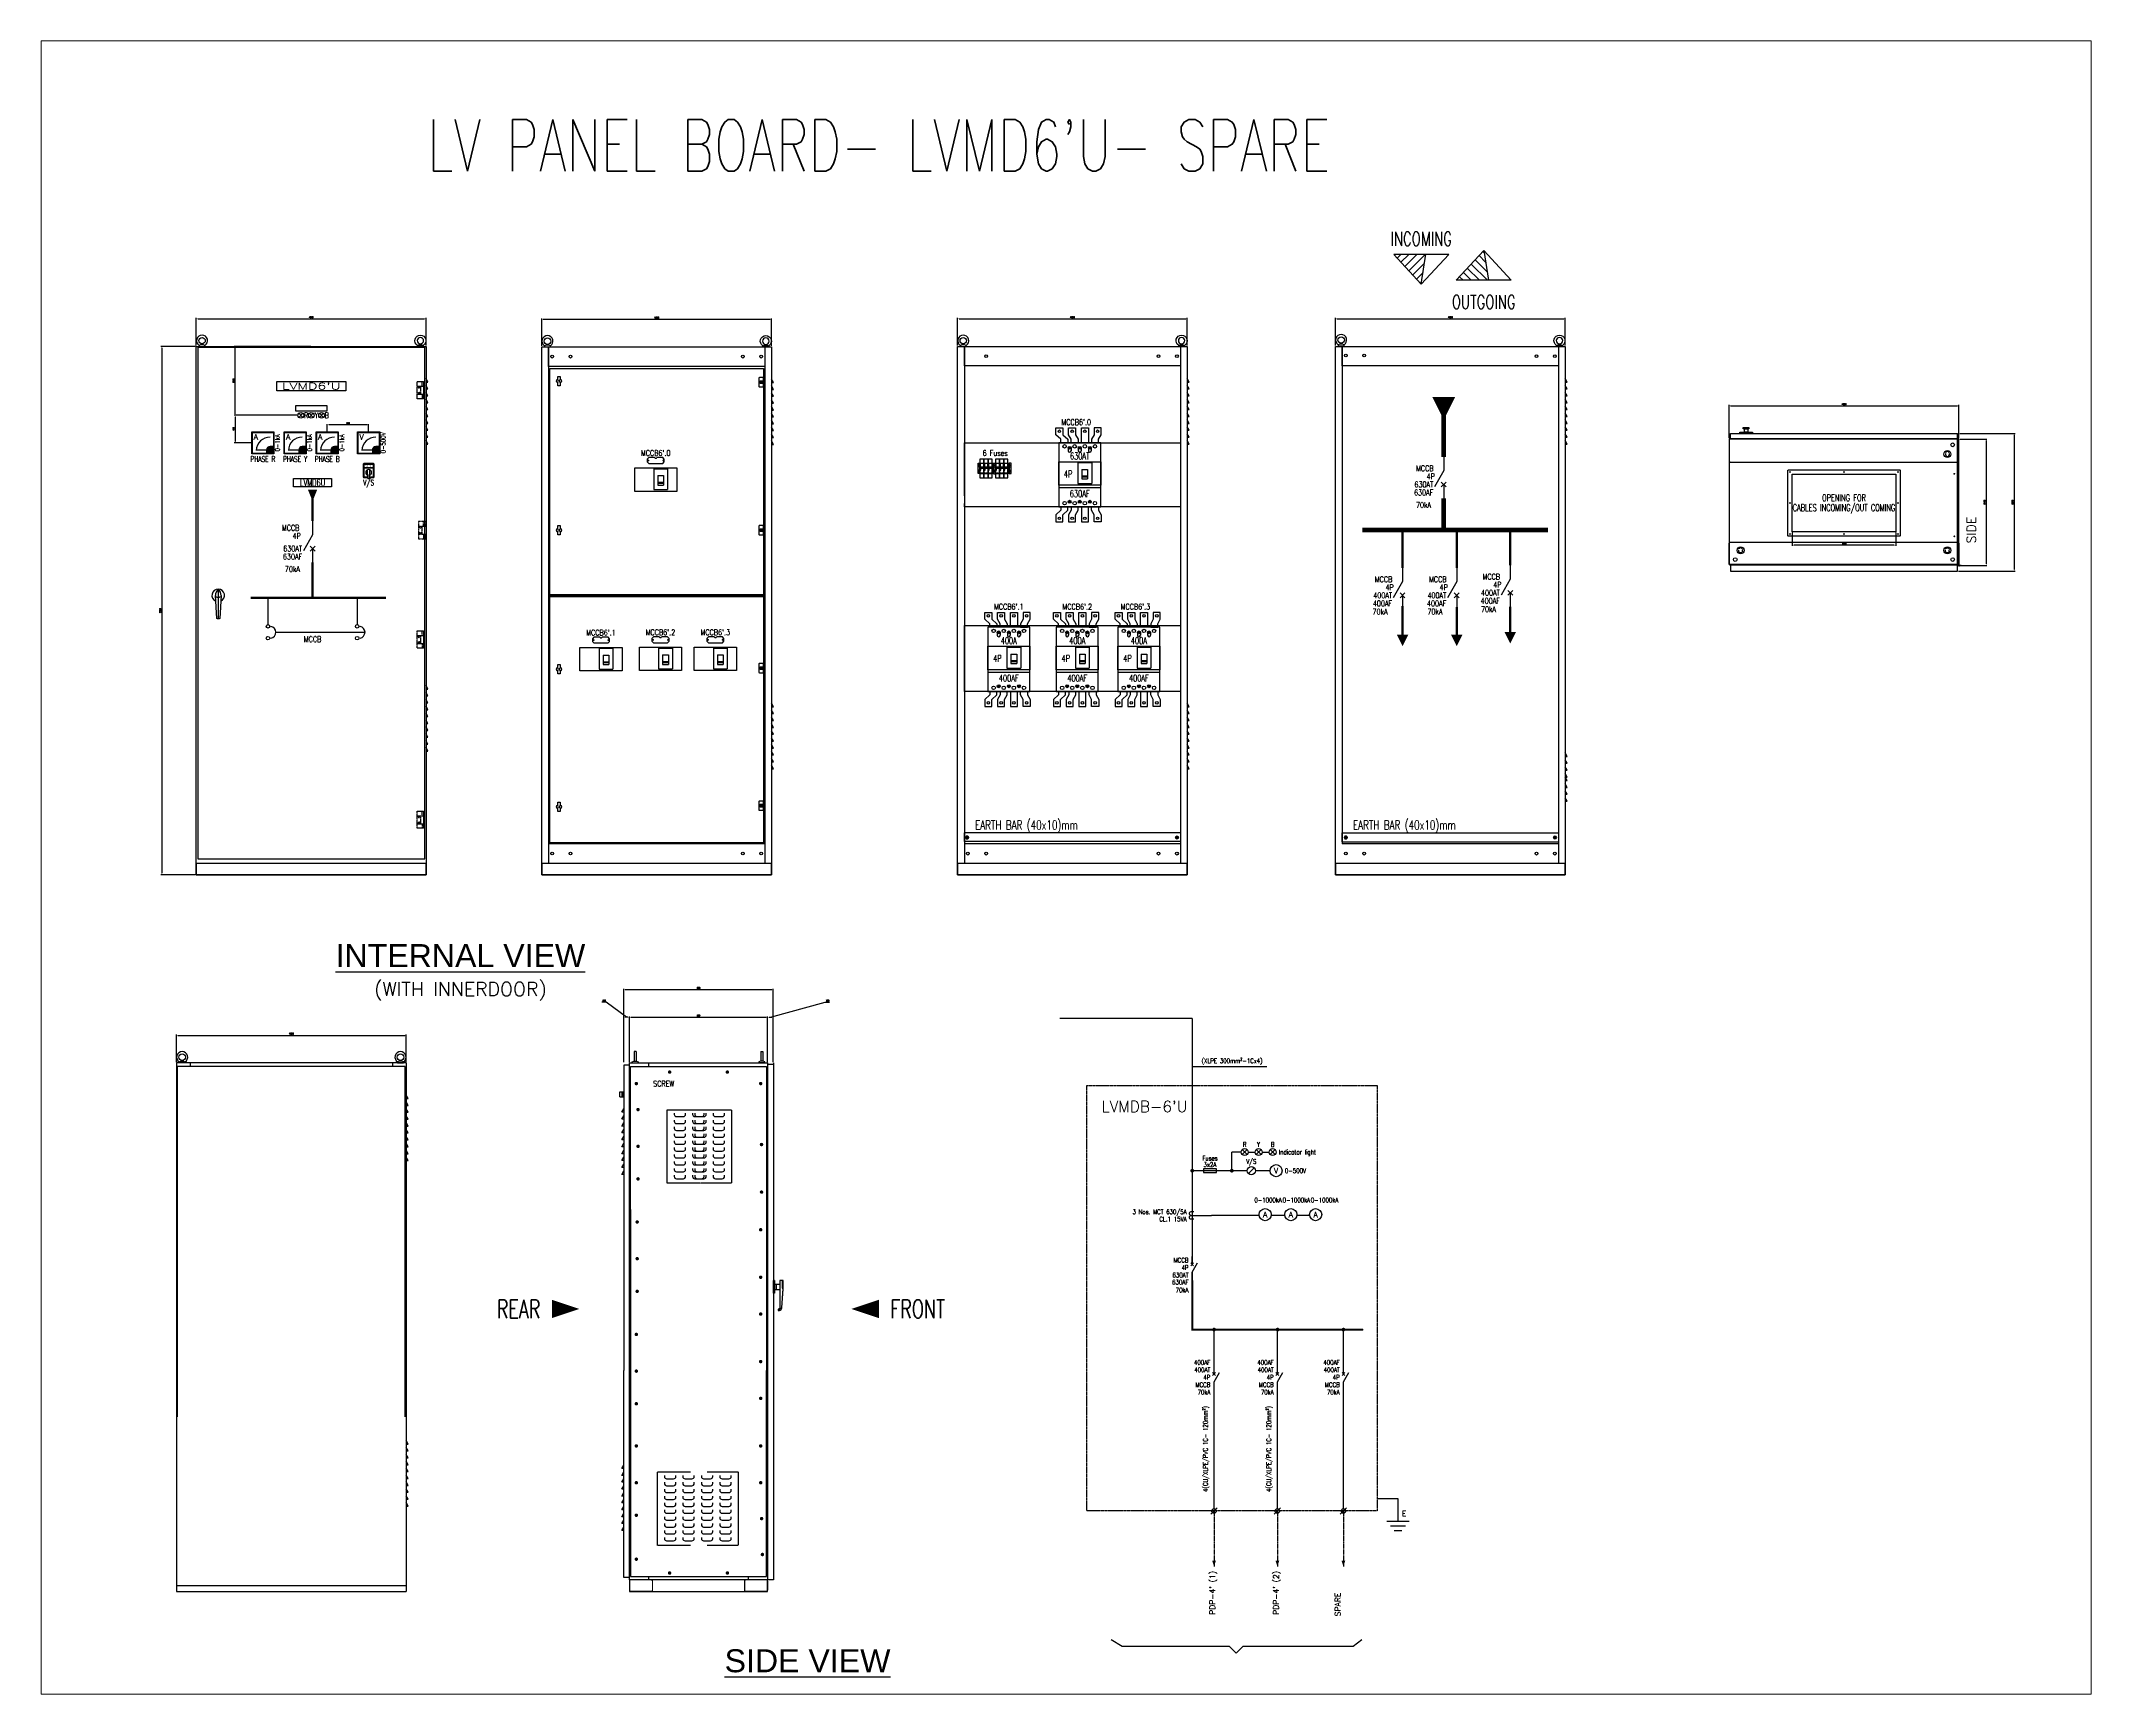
# Model space of a CAD drawing. Header units: inches. Extents: x 187 to 137830, y 99 to 66837.
# Drawn here: x 42373 to 78053, y 566 to 29343 of the extents above; entities that cross this region are included whole.
import ezdxf
from ezdxf.enums import TextEntityAlignment as Align

# ---------------------------------------------------------------- set-up
doc = ezdxf.new("R2010")
doc.units = ezdxf.units.IN
doc.header["$MEASUREMENT"] = 0
doc.linetypes.add('CENTER', pattern=[2, 1.25, -0.25, 0.25, -0.25])
doc.linetypes.add('HIDDEN', pattern=[0.375, 0.25, -0.125])
for name, color, linetype in [('accessory', 9, 'Continuous'), ('BOLT', 40, 'Continuous'), ('BUSBAR', 31, 'Continuous'), ('CHANGE', 4, 'Continuous'), ('Dim', 9, 'Continuous'), ('FRAME', 3, 'Continuous'), ('LINE', 1, 'Continuous'), ('revise', 5, 'Continuous'), ('text', 2, 'Continuous'), ('wire', 3, 'Continuous')]:
    doc.layers.add(name, color=color, linetype=linetype)
doc.styles.add('SIMPLEX', font='SIMPLEX.shx', dxfattribs={"width": 0.7})
doc.styles.add('Title', font='')
doc.styles.add('VNI-HELVE-CONDENSE', font='')
doc.styles.get('Title').set_extended_font_data('VNI-Helve')
doc.styles.get('VNI-HELVE-CONDENSE').set_extended_font_data('VNI-Helve-Condense')
doc.dimstyles.new('STANDARD$0', dxfattribs={"dimscale": 2, "dimtxt": 12, "dimasz": 13, "dimexe": 10, "dimexo": 10, "dimgap": 10, "dimtad": 1, "dimdec": 0, "dimzin": 0, "dimdsep": 46, "dimtxsty": 'VNI-HELVE-CONDENSE', "dimcen": 2, "dimdle": 2, "dimclrd": 1, "dimclre": 1, "dimclrt": 2, "dimadec": 0, "dimazin": 0, "dimtfac": 1, "dimtdec": 0, "dimtofl": 0, "dimtmove": 0, "dimatfit": 3, "dimfxl": 1, "dimtolj": 1, "dimtzin": 0, "dimarcsym": 1})

# ---------------------------------------------------------------- blocks, each defined once
blk = doc.blocks.new('EYE BOLT')
at = {"layer": 'CHANGE'}
blk.add_line((-12.5, 0), (12.5, 0), dxfattribs=at)
at = {"layer": 'CHANGE', "linetype": 'Continuous'}
for p, q in [((12.5, 4.5), (6.1, 7)), ((12.5, 4.5), (6.1, 7)), ((12.5, 0), (12.5, 4.5)), ((12.5, 0), (12.5, 4.5))]:
    blk.add_line(p, q, dxfattribs=at)
blk.add_lwpolyline([(12.5, 0), (12.5, 4.5), (6.1, 7), (-6.1, 7), (-12.5, 4.5), (-12.5, 0)], dxfattribs=at)
blk.add_circle((0, 25), 14, dxfattribs=at)
blk.add_arc((0, 25), 24, 301.33225, 238.66775, dxfattribs=at)
blk = doc.blocks.new('*D70')
at = {"layer": 'DEFPOINTS', "color": 0, "transparency": 16777216}
for p in [(55089, 24498), (51089, 24018), (55089, 24018)]:
    blk.add_point(p, dxfattribs=at)
at = {"layer": 'Dim', "color": 8, "lineweight": -2, "transparency": 16777216}
for p, q in [((51089, 24033), (51089, 24513)), ((51116, 24498), (55062, 24498)), ((55089, 24033), (55089, 24513))]:
    blk.add_line(p, q, dxfattribs=at)
at = {"layer": 'Dim', "color": 8, "transparency": 16777216}
for points in [[(51116, 24502), (51116, 24493), (51089, 24498)], [(55062, 24502), (55062, 24493), (55089, 24498)]]:
    blk.add_solid(points, dxfattribs=at)
at = {"layer": 'Dim', "color": 6, "transparency": 16777216, "insert": (53089, 24526), "char_height": 27, "attachment_point": 5, "style": 'SIMPLEX'}
blk.add_mtext('\\A1;4000', dxfattribs=at)
blk = doc.blocks.new('*D71')
at = {"layer": 'DEFPOINTS', "color": 0, "transparency": 16777216}
for p in [(55119, 12348), (55019, 11552), (55119, 11552)]:
    blk.add_point(p, dxfattribs=at)
at = {"layer": 'Dim', "color": 8, "lineweight": -2, "transparency": 16777216}
for p, q in [((55069, 12348), (56024, 12608)), ((56024, 12608), (56099, 12608)), ((55019, 11567), (55019, 12363)), ((55046, 12348), (55092, 12348)), ((55119, 11567), (55119, 12363))]:
    blk.add_line(p, q, dxfattribs=at)
at = {"layer": 'Dim', "color": 8, "transparency": 16777216}
for points in [[(55046, 12353), (55046, 12344), (55019, 12348)], [(55092, 12353), (55092, 12344), (55119, 12348)]]:
    blk.add_solid(points, dxfattribs=at)
at = {"layer": 'Dim', "color": 6, "transparency": 16777216, "insert": (56062, 12637), "char_height": 27, "attachment_point": 5, "style": 'SIMPLEX'}
blk.add_mtext('\\A1;100', dxfattribs=at)
blk = doc.blocks.new('*D72')
at = {"layer": 'DEFPOINTS', "color": 0, "transparency": 16777216}
for p in [(52515, 12348), (52515, 11552), (52615, 11552)]:
    blk.add_point(p, dxfattribs=at)
at = {"layer": 'Dim', "color": 8, "lineweight": -2, "transparency": 16777216}
for p, q in [((52210, 12608), (52135, 12608)), ((52565, 12348), (52210, 12608)), ((52515, 11567), (52515, 12363)), ((52588, 12348), (52542, 12348)), ((52615, 11567), (52615, 12363))]:
    blk.add_line(p, q, dxfattribs=at)
at = {"layer": 'Dim', "color": 8, "transparency": 16777216}
for points in [[(52542, 12353), (52542, 12344), (52515, 12348)], [(52588, 12353), (52588, 12344), (52615, 12348)]]:
    blk.add_solid(points, dxfattribs=at)
at = {"layer": 'Dim', "color": 6, "transparency": 16777216, "insert": (52172, 12637), "char_height": 27, "attachment_point": 5, "style": 'SIMPLEX'}
blk.add_mtext('\\A1;100', dxfattribs=at)
blk = doc.blocks.new('*D73')
at = {"layer": 'DEFPOINTS', "color": 0, "transparency": 16777216}
for p in [(55019, 12348), (52615, 11552), (55019, 11552)]:
    blk.add_point(p, dxfattribs=at)
at = {"layer": 'Dim', "color": 8, "lineweight": -2, "transparency": 16777216}
for p, q in [((52615, 11567), (52615, 12363)), ((52642, 12348), (54992, 12348)), ((55019, 11567), (55019, 12363))]:
    blk.add_line(p, q, dxfattribs=at)
at = {"layer": 'Dim', "color": 8, "transparency": 16777216}
for points in [[(52642, 12353), (52642, 12344), (52615, 12348)], [(54992, 12353), (54992, 12344), (55019, 12348)]]:
    blk.add_solid(points, dxfattribs=at)
at = {"layer": 'Dim', "color": 6, "transparency": 16777216, "insert": (53817, 12377), "char_height": 27, "attachment_point": 5, "style": 'SIMPLEX'}
blk.add_mtext('\\A1;550', dxfattribs=at)
blk = doc.blocks.new('*D74')
at = {"layer": 'DEFPOINTS', "color": 0, "transparency": 16777216}
for p in [(55119, 12828), (52515, 11552), (55119, 11552)]:
    blk.add_point(p, dxfattribs=at)
at = {"layer": 'Dim', "color": 8, "lineweight": -2, "transparency": 16777216}
for p, q in [((52515, 11567), (52515, 12843)), ((52542, 12828), (55092, 12828)), ((55119, 11567), (55119, 12843))]:
    blk.add_line(p, q, dxfattribs=at)
at = {"layer": 'Dim', "color": 8, "transparency": 16777216}
for points in [[(52542, 12833), (52542, 12824), (52515, 12828)], [(55092, 12833), (55092, 12824), (55119, 12828)]]:
    blk.add_solid(points, dxfattribs=at)
at = {"layer": 'Dim', "color": 6, "transparency": 16777216, "insert": (53817, 12857), "char_height": 27, "attachment_point": 5, "style": 'SIMPLEX'}
blk.add_mtext('\\A1;600', dxfattribs=at)
blk = doc.blocks.new('EYE BOLT- side')
at = {"layer": 'CHANGE', "linetype": 'Continuous'}
for p, q in [((-12.5, 4.5), (-6.1, 7)), ((-12.5, 4.5), (-6.1, 7)), ((-12.5, 0), (-12.5, 4.5)), ((-12.5, 0), (-12.5, 4.5)), ((-5, 49), (-5, 7)), ((5, 49), (-5, 49)), ((5, 49), (5, 7))]:
    blk.add_line(p, q, dxfattribs=at)
at = {"layer": 'CHANGE'}
blk.add_line((-12.5, 0), (12.5, 0), dxfattribs=at)
at = {"layer": 'CHANGE', "linetype": 'Continuous'}
blk.add_lwpolyline([(-12.5, 0), (-12.5, 4.5), (-6.1, 7), (6.1, 7), (12.5, 4.5), (12.5, 0)], dxfattribs=at)
blk = doc.blocks.new('hand 1-2')
at = {"layer": 'CHANGE', "linetype": 'Continuous'}
for p, q in [((1, 27.5), (1, -27.5)), ((5, 11.5), (27.8, 11.5)), ((12.1, 11.5), (12.1, -11.5)), ((12.3, 11.5), (12.3, -11.5)), ((37.8, 27.5), (37.8, -6.1)), ((38, 27.5), (38, -6)), ((5, -11.5), (27.8, -11.5)), ((41.2, -7.2), (34.9, -91.6)), ((37.8, -6.1), (39.8, -6.1)), ((38, -6), (39.8, -6)), ((39.8, -6.1), (43.1, -8.7)), ((26.1, -102), (21.3, -102))]:
    blk.add_line(p, q, dxfattribs=at)
blk.add_lwpolyline([(5, 27.5), (0, 27.5), (5, 27.5), (5, -27.5), (0, -27.5), (0, 27.5)], dxfattribs=at)
blk.add_lwpolyline([(43.1, -8.5), (39.8, -6), (42.3, 27.5), (27.8, 27.5), (27.8, -91.5, -0.394043), (22.8, -97), (21.3, -97), (21.3, -103), (26.2, -103, 0.385255), (36.9, -91.7), (43.1, -8.7), (42.3, 27.5)], format="xyb", dxfattribs=at)
blk.add_arc((23.1, -90.5), 11.9, 284.41586, 354.70432, dxfattribs=at)
blk = doc.blocks.new('A$C36063745')
for p, q in [((0, -10.5), (0, 10.5)), ((5, 10.5), (0, 10.5)), ((3, -10.5), (3, 10.5)), ((5, -10.5), (5, 10.5)), ((7, 6.2), (5, 6.2)), ((17, 10.5), (7, 10.5)), ((7, -10.5), (7, 10.5)), ((17, -10.5), (17, 10.5)), ((5, -10.5), (0, -10.5)), ((7, -6.2), (5, -6.2)), ((17, -10.5), (7, -10.5))]:
    blk.add_line(p, q)
blk = doc.blocks.new('A$C10016575')
at = {"layer": 'CHANGE', "linetype": 'ByBlock'}
for points in [[(0, 270), (-7.8, 270), (0, 285)], [(0, 240), (-7.8, 240), (0, 255)], [(0, 210), (-7.8, 210), (0, 225)], [(0, 180), (-7.8, 180), (0, 195)], [(0, 150), (-7.8, 150), (0, 165)], [(0, 120), (-7.8, 120), (0, 135)], [(0, 90), (-7.8, 90), (0, 105)], [(0, 60), (-7.8, 60), (0, 75)], [(0, 30), (-7.8, 30), (0, 45)], [(0, 0), (-7.8, 0), (0, 15)]]:
    blk.add_lwpolyline(points, dxfattribs=at)
blk = doc.blocks.new('lock-2')
blk.add_lwpolyline([(-5, -6.2), (-5, -20), (5, -20), (5, -6.2, -0.470504), (5, 6.2), (5, 20), (-5, 20), (-5, 6.2, -0.470504)], format="xyb", close=True)
for start, end in [(118.43689, 241.56311), (298.43689, 61.56311)]:
    blk.add_arc((0, 0), 10.5, start, end)
blk = doc.blocks.new('hinder2')
at = {"layer": 'CHANGE', "const_width": 11.8}
blk.add_lwpolyline([(0, 0), (11.8, 0)], dxfattribs=at)
at = {"layer": 'CHANGE'}
blk.add_lwpolyline([(0, -6), (14, -6, 0.414214), (15, -5), (15, 5, 0.414214), (14, 6), (0, 6), (0, 20), (18, 20, -0.414214), (20, 18), (20, -18, -0.414214), (18, -20), (0, -20)], format="xyb", close=True, dxfattribs=at)
blk = doc.blocks.new('HINGE')
at = {"layer": 'accessory', "linetype": 'HIDDEN', "ltscale": 0.5}
for p, q in [((32.5, 17.5), (0.5, 17.5)), ((10.5, 17.5), (10.5, 37.5)), ((17.5, -17.5), (17.5, 17.5)), ((32.5, -17.5), (0.5, -17.5)), ((10.5, -17.5), (10.5, -37.5))]:
    blk.add_line(p, q, dxfattribs=at)
blk.add_lwpolyline([(0.5, -17.5), (0.5, -37.5), (32.5, -37.5), (32.5, 37.5), (0.5, 37.5), (0.5, 17.5)], dxfattribs=at)
at = {"layer": 'accessory', "linetype": 'HIDDEN', "ltscale": 0.5, "const_width": 5}
blk.add_lwpolyline([(5.5, -37.5), (5.5, 37.5)], dxfattribs=at)
at = {"layer": 'accessory', "linetype": 'HIDDEN', "ltscale": 0.5}
for centre in [(25, 12.5), (25, -12.5)]:
    blk.add_circle(centre, 3.5, dxfattribs=at)
blk = doc.blocks.new('hand 1-1')
at = {"layer": 'CHANGE', "linetype": 'Continuous'}
for p, q in [((0, 27.5), (0, -8)), ((0, -8.5), (0, -103))]:
    blk.add_line(p, q, dxfattribs=at)
for points in [[(12.4, -1.2, 0.206672), (0, 27.5, 0.206672), (-12.4, -1.2)], [(12.4, -1.2), (6.8, -101, -0.292118), (-6.8, -101), (-12.4, -1.2)]]:
    blk.add_lwpolyline(points, format="xyb", dxfattribs=at)
for centre, radius, start, end in [((0, 0), 27.5, 293.67229, 246.32771), ((0, 20.3), 28.2, 244.57579, 295.42421), ((0, 20.3), 28.7, 245.11636, 294.88364)]:
    blk.add_arc(centre, radius, start, end, dxfattribs=at)
blk = doc.blocks.new('LIGHT45')
at = {"layer": 'CHANGE'}
for p, q in [((-53.8, -8.8), (-36.2, 8.8)), ((-53.8, 8.8), (-36.2, -8.8)), ((-8.8, 8.8), (8.8, -8.8)), ((-8.8, -8.8), (8.8, 8.8)), ((36.2, 8.8), (53.8, -8.8)), ((36.2, -8.8), (53.8, 8.8))]:
    blk.add_line(p, q, dxfattribs=at)
for centre in [(-45, 0), (0, 0), (45, 0)]:
    blk.add_circle(centre, 12.5, dxfattribs=at)
blk = doc.blocks.new('*D81')
at = {"layer": 'DEFPOINTS', "color": 0, "transparency": 16777216}
for p in [(49076, 24506), (45076, 24026), (49076, 24026)]:
    blk.add_point(p, dxfattribs=at)
at = {"layer": 'Dim', "color": 8, "lineweight": -2, "transparency": 16777216}
for p, q in [((45076, 24041), (45076, 24521)), ((45103, 24506), (49049, 24506)), ((49076, 24041), (49076, 24521))]:
    blk.add_line(p, q, dxfattribs=at)
at = {"layer": 'Dim', "color": 8, "transparency": 16777216}
for points in [[(45103, 24510), (45103, 24501), (45076, 24506)], [(49049, 24510), (49049, 24501), (49076, 24506)]]:
    blk.add_solid(points, dxfattribs=at)
at = {"layer": 'Dim', "color": 6, "transparency": 16777216, "insert": (47076, 24534), "char_height": 27, "attachment_point": 5, "style": 'SIMPLEX'}
blk.add_mtext('\\A1;4000', dxfattribs=at)
blk = doc.blocks.new('*D75')
at = {"layer": 'DEFPOINTS', "color": 0, "transparency": 16777216}
for p in [(45751, 24026), (47082, 24026), (46846, 22826)]:
    blk.add_point(p, dxfattribs=at)
at = {"layer": 'Dim', "color": 8, "lineweight": -2, "transparency": 16777216}
for p, q in [((47067, 24026), (45736, 24026)), ((45751, 22853), (45751, 23999)), ((46831, 22826), (45736, 22826))]:
    blk.add_line(p, q, dxfattribs=at)
at = {"layer": 'Dim', "color": 8, "transparency": 16777216}
for points in [[(45747, 23999), (45756, 23999), (45751, 24026)], [(45747, 22853), (45756, 22853), (45751, 22826)]]:
    blk.add_solid(points, dxfattribs=at)
at = {"layer": 'Dim', "color": 6, "transparency": 16777216, "insert": (45723, 23426), "char_height": 27, "attachment_point": 5, "rotation": 90, "style": 'SIMPLEX'}
blk.add_mtext('\\A1;1200', dxfattribs=at)
blk = doc.blocks.new('A$C7A565C56')
at = {"layer": 'CHANGE'}
h = blk.add_hatch(dxfattribs=at)
h.set_pattern_fill('ANSI31', color=256, scale=25, style=0)
h.set_pattern_definition([(45, (-4454.082, -2376.7422), (-2.2097087, 2.2097087), [])])
h.paths.add_polyline_path([(46, 32), (31, 32, 0.414214), (16, 17), (16, 2), (46, 2)])
h.paths.add_polyline_path([(38.2, 14.8, -1), (28.2, 14.8, -1)], flags=16)
for p, q in [((16, 16.5), (-29.1, 15.7)), ((16, 15), (-29.1, 15.7)), ((16, 17), (16, 2)), ((29.3, 18), (36.4, 10.9)), ((30, 18.7), (37.1, 11.6)), ((46, 32), (31, 32))]:
    blk.add_line(p, q, dxfattribs=at)
for points in [[(-48, 96), (48, 96), (48, 0), (-48, 0)], [(-46, 94), (46, 94), (46, 2), (-46, 2)]]:
    blk.add_lwpolyline(points, close=True, dxfattribs=at)
blk.add_circle((33.2, 14.8), 5, dxfattribs=at)
for centre, radius, start, end in [((30.8, 13.4), 59.9, 89.76894, 178.70994), ((31, 17), 15, 90, 180)]:
    blk.add_arc(centre, radius, start, end, dxfattribs=at)
at = {"layer": 'text', "style": 'SIMPLEX'}
blk.add_text('A', height=25, dxfattribs=at).set_placement((-40.2, 61.6))
blk = doc.blocks.new('Meter A-96')
blk.add_blockref('A$C7A565C56', (48, 0))
blk = doc.blocks.new('SWITCH1')
at = {"layer": 'CHANGE'}
for p, q in [((-4, -26.5), (-5, 12)), ((4, -26.5), (5, 12)), ((-4, -26.5), (4, -26.5))]:
    blk.add_line(p, q, dxfattribs=at)
for points in [[(4.1, -21.5), (21, -21.5, 0.414214), (24, -18.5), (24, 35.5, 0.414214), (21, 38.5), (-21, 38.5, 0.414214), (-24, 35.5), (-24, -18.5, 0.414214), (-21, -21.5), (-4.1, -21.5)], [(4.2, -18.5), (19, -18.5, 0.414214), (21, -16.5), (21, 16.5, 0.414214), (19, 18.5), (-19, 18.5, 0.414214), (-21, 16.5), (-21, -16.5, 0.414214), (-19, -18.5), (-4.2, -18.5)]]:
    blk.add_lwpolyline(points, format="xyb", dxfattribs=at)
blk.add_lwpolyline([(-21, 23.5, 0.414214), (-19, 21.5), (19, 21.5, 0.414214), (21, 23.5), (21, 33.5, 0.414214), (19, 35.5), (-19, 35.5, 0.414214), (-21, 33.5)], format="xyb", close=True, dxfattribs=at)
blk.add_arc((0, 0), 13, 289.59987, 250.40013, dxfattribs=at)
at = {"layer": 'text', "style": 'Title'}
blk.add_text('SWITCH', height=5, dxfattribs=at).set_placement((0, 28.5), align=Align.MIDDLE_CENTER)
blk = doc.blocks.new('A$C0DD7342E')
at = {"layer": 'CHANGE'}
h = blk.add_hatch(dxfattribs=at)
h.set_pattern_fill('ANSI31', color=256, scale=25, style=0)
h.set_pattern_definition([(45, (-4454.082, -2472.7422), (-2.2097087, 2.2097087), [])])
h.paths.add_polyline_path([(46, -64), (31, -64, 0.414214), (16, -79), (16, -94), (46, -94)])
h.paths.add_polyline_path([(38.2, -81.2, -1), (28.2, -81.2, -1)], flags=16)
for p, q in [((16, -79.5), (-29.1, -80.3)), ((16, -81), (-29.1, -80.3)), ((16, -79), (16, -94)), ((29.3, -78), (36.4, -85.1)), ((30, -77.3), (37.1, -84.4)), ((46, -64), (31, -64))]:
    blk.add_line(p, q, dxfattribs=at)
for points in [[(-48, 0), (48, 0), (48, -96), (-48, -96)], [(-46, -2), (46, -2), (46, -94), (-46, -94)]]:
    blk.add_lwpolyline(points, close=True, dxfattribs=at)
blk.add_circle((33.2, -81.2), 5, dxfattribs=at)
for centre, radius, start, end in [((30.8, -82.6), 59.9, 89.76894, 178.70994), ((31, -79), 15, 90, 180)]:
    blk.add_arc(centre, radius, start, end, dxfattribs=at)
at = {"layer": 'text', "linetype": 'ByBlock', "style": 'SIMPLEX'}
blk.add_text('V', height=25, dxfattribs=at).set_placement((-40.2, -34.4))
blk = doc.blocks.new('*D76')
at = {"layer": 'DEFPOINTS', "color": 0, "transparency": 16777216}
for p in [(46846, 22826), (45751, 22346), (46044, 22346)]:
    blk.add_point(p, dxfattribs=at)
at = {"layer": 'Dim', "color": 8, "lineweight": -2, "transparency": 16777216}
for p, q in [((46831, 22826), (45736, 22826)), ((45751, 22799), (45751, 22373)), ((46029, 22346), (45736, 22346))]:
    blk.add_line(p, q, dxfattribs=at)
at = {"layer": 'Dim', "color": 8, "transparency": 16777216}
for points in [[(45747, 22799), (45756, 22799), (45751, 22826)], [(45747, 22373), (45756, 22373), (45751, 22346)]]:
    blk.add_solid(points, dxfattribs=at)
at = {"layer": 'Dim', "color": 6, "transparency": 16777216, "insert": (45723, 22586), "char_height": 27, "attachment_point": 5, "rotation": 90, "style": 'SIMPLEX'}
blk.add_mtext('\\A1;480', dxfattribs=at)
blk = doc.blocks.new('CB1')
at = {"layer": 'CHANGE'}
for centre in [(0, 59.2), (0, 7.8)]:
    blk.add_circle(centre, 7.76, dxfattribs=at)
blk.add_arc((8.1, 33.5), 26.1, 280.38886, 79.61114, dxfattribs=at)
blk = doc.blocks.new('*D77')
at = {"layer": 'DEFPOINTS', "color": 0, "transparency": 16777216}
for p in [(47356, 22658), (47356, 22538), (48076, 22530)]:
    blk.add_point(p, dxfattribs=at)
at = {"layer": 'Dim', "color": 8, "lineweight": -2, "transparency": 16777216}
for p, q in [((47356, 22553), (47356, 22673)), ((48049, 22658), (47383, 22658)), ((48076, 22545), (48076, 22673))]:
    blk.add_line(p, q, dxfattribs=at)
at = {"layer": 'Dim', "color": 8, "transparency": 16777216}
for points in [[(47383, 22663), (47383, 22654), (47356, 22658)], [(48049, 22663), (48049, 22654), (48076, 22658)]]:
    blk.add_solid(points, dxfattribs=at)
at = {"layer": 'Dim', "color": 6, "transparency": 16777216, "insert": (47716, 22687), "char_height": 27, "attachment_point": 5, "style": 'SIMPLEX'}
blk.add_mtext('\\A1;720', dxfattribs=at)
blk = doc.blocks.new('LABEL2')
blk.add_lwpolyline([(-5, 25), (-30.5, 25), (-37.5, 18), (-37.5, 7), (-30.5, 0), (30.5, 0), (37.5, 7), (37.5, 18), (30.5, 25), (5, 25)])
for centre in [(-33.5, 12.5), (33.5, 12.5)]:
    blk.add_circle(centre, 2.5)
blk.add_arc((0, 28.2), 5.94, 212.65787, 327.34213)
blk = doc.blocks.new('A$C0EF74EEC')
at = {"layer": 'CHANGE'}
for p, q in [((-30, -3.5), (-30, -94.5)), ((-30, -3.5), (30, -3.5)), ((-12.5, -33.5), (12.5, -33.5)), ((-12.5, -33.5), (-12.5, -74.5)), ((-12.5, -74.5), (12.5, -74.5)), ((12.5, -33.5), (12.5, -74.5)), ((30, -3.5), (30, -94.5)), ((-30, -94.5), (30, -94.5))]:
    blk.add_line(p, q, dxfattribs=at)
at = {"layer": 'CHANGE', "const_width": 10}
blk.add_lwpolyline([(-12.5, -64.5), (12.5, -64.5)], dxfattribs=at)
blk = doc.blocks.new('A$C50AB5FA1')
at = {"layer": 'CHANGE'}
blk.add_lwpolyline([(-91.5, 112), (91.5, 112), (91.5, 10), (-91.5, 10)], close=True, dxfattribs=at)
blk.add_blockref('A$C0EF74EEC', (22, 112), dxfattribs=at)
blk = doc.blocks.new('*D82')
at = {"layer": 'DEFPOINTS', "color": 0, "transparency": 16777216}
for p in [(62324, 24506), (58324, 24026), (62324, 24026)]:
    blk.add_point(p, dxfattribs=at)
at = {"layer": 'Dim', "color": 8, "lineweight": -2, "transparency": 16777216}
for p, q in [((58324, 24041), (58324, 24521)), ((58351, 24506), (62297, 24506)), ((62324, 24041), (62324, 24521))]:
    blk.add_line(p, q, dxfattribs=at)
at = {"layer": 'Dim', "color": 8, "transparency": 16777216}
for points in [[(58351, 24510), (58351, 24501), (58324, 24506)], [(62297, 24510), (62297, 24501), (62324, 24506)]]:
    blk.add_solid(points, dxfattribs=at)
at = {"layer": 'Dim', "color": 6, "transparency": 16777216, "insert": (60324, 24534), "char_height": 27, "attachment_point": 5, "style": 'SIMPLEX'}
blk.add_mtext('\\A1;4000', dxfattribs=at)
blk = doc.blocks.new('BOL-12')
at = {"linetype": 'Continuous'}
for p, q in [((-13, 0), (13, 0)), ((-6, 10), (-12, 0)), ((-12, 0), (-6, -10)), ((6, 10), (-6, 10)), ((0, 13), (0, -13)), ((12, 0), (6, 10)), ((6, -10), (12, 0)), ((-6, -10), (6, -10))]:
    blk.add_line(p, q, dxfattribs=at)
for radius in [10.4, 8.39]:
    blk.add_circle((0, 0), radius, dxfattribs=at)
blk = doc.blocks.new('A$C0B0E2ACB')
at = {"layer": 'CHANGE'}
for p, q in [((-50.25, 162.5), (-50.25, 150)), ((-37.75, 162.5), (-37.75, 150)), ((-6.25, 162.5), (-6.25, 150)), ((6.25, 162.5), (6.25, 150)), ((37.75, 162.5), (37.75, 150)), ((50.25, 162.5), (50.25, 150))]:
    blk.add_line(p, q, dxfattribs=at)
at = {"layer": 'CHANGE', "linetype": 'Continuous', "ltscale": 0.4}
blk.add_line((-91.5, -10), (91.5, -10), dxfattribs=at)
blk.add_lwpolyline([(-91.5, -94.25), (91.5, -94.25), (91.5, 184.75), (-91.5, 184.75)], close=True, dxfattribs=at)
at = {"layer": 'CHANGE'}
for centre, radius in [((-66, 169), 7.5), ((-44, 162.5), 6.25), ((-44, 162.5), 6.25), ((-44, 162.5), 3.55), ((-22, 169), 7.5), ((0, 162.5), 6.25), ((0, 162.5), 6.25), ((0, 162.5), 3.55), ((22, 169), 7.5), ((44, 162.5), 6.25), ((44, 162.5), 3.55), ((66, 169), 7.5), ((-66, -78.5), 7.5), ((-44, -72), 6.25), ((-44, -72), 6.25), ((-44, -72), 3.55), ((-22, -78.5), 7.5), ((0, -72), 6.25), ((0, -72), 6.25), ((0, -72), 3.55), ((22, -78.5), 7.5), ((44, -72), 6.25), ((44, -72), 6.25), ((44, -72), 3.55), ((66, -78.5), 7.5)]:
    blk.add_circle(centre, radius, dxfattribs=at)
for centre in [(-44, 150), (0, 150), (44, 150)]:
    blk.add_arc(centre, 6.25, 180, 0, dxfattribs=at)
blk = doc.blocks.new('A$C25310AB9')
at = {"layer": 'CHANGE'}
for name, p in [('A$C0B0E2ACB', (91.5, 94.25)), ('A$C50AB5FA1', (91.5, 84.25))]:
    blk.add_blockref(name, p, dxfattribs=at)
blk = doc.blocks.new('A$C4D155230')
at = {"layer": 'CHANGE'}
for points in [[(-165, 204.5), (-165, 174.5), (-143, 154.5), (-143, 139.5), (-173.5, 139.5), (-173.5, 154.5), (-195.5, 174.5), (-195.5, 204.5), (-165, 204.5)], [(-109.5, 204.5), (-109.5, 174.5), (-98.5, 154.5), (-98.5, 139.5), (-129, 139.5), (-129, 154.5), (-140, 174.5), (-140, 204.5), (-109.5, 204.5)], [(-29, 204.5), (-29, 174.5), (-40, 154.5), (-40, 139.5), (-9.5, 139.5), (-9.5, 154.5), (1.5, 174.5), (1.5, 204.5), (-29, 204.5)], [(-165, -204.5), (-165, -174.5), (-143, -154.5), (-143, -139.5), (-173.5, -139.5), (-173.5, -154.5), (-195.5, -174.5), (-195.5, -204.5), (-165, -204.5)], [(-109.5, -204.5), (-109.5, -174.5), (-98.5, -154.5), (-98.5, -139.5), (-129, -139.5), (-129, -154.5), (-140, -174.5), (-140, -204.5), (-109.5, -204.5)], [(-29, -204.5), (-29, -174.5), (-40, -154.5), (-40, -139.5), (-9.5, -139.5), (-9.5, -154.5), (1.5, -174.5), (1.5, -204.5), (-29, -204.5)]]:
    blk.add_lwpolyline(points, dxfattribs=at)
for points in [[(-84.5, 204.5), (-54, 204.5), (-54, 139.5), (-84.5, 139.5)], [(-84.5, -204.5), (-54, -204.5), (-54, -139.5), (-84.5, -139.5)]]:
    blk.add_lwpolyline(points, close=True, dxfattribs=at)
for centre in [(-180.25, 189.5), (-124.75, 189.5), (-69.25, 189.5), (-13.75, 189.5), (-180.25, -189.5), (-124.75, -189.5), (-69.25, -189.5), (-13.75, -189.5)]:
    blk.add_circle(centre, 5.5, dxfattribs=at)
blk.add_blockref('A$C25310AB9', (-183, -139.5), dxfattribs=at)
at = {"layer": 'text', "style": 'SIMPLEX', "width": 0.7}
blk.add_text('400AF', height=30, dxfattribs=at).set_placement((-91.5, -81.77), align=Align.MIDDLE_CENTER)
blk = doc.blocks.new('A$C09140C5A')
at = {"layer": 'CHANGE'}
blk.add_blockref('A$C4D155230', (183, 0), dxfattribs=at)
at = {"layer": 'text', "style": 'SIMPLEX', "width": 0.7}
for tag, p in [('250A', (91.5, 81.6)), ('4P', (41.7, 3.9))]:
    blk.add_attdef(tag, text='', height=30, dxfattribs=at).set_placement(p, align=Align.MIDDLE)
blk = doc.blocks.new('0')
at = {"layer": 'CHANGE'}
for p, q in [((0, 19), (2, 19)), ((0, 6), (2, 6)), ((18, 5), (0, 5)), ((18, 0), (0, 0)), ((2, 19), (2, 6)), ((5, -8), (5, 0)), ((16, 19), (18, 19)), ((16, 19), (16, 6)), ((16, 6), (18, 6)), ((0, -8), (5, -8)), ((0.5, -1), (4, -1)), ((0.5, -1), (0.5, -7)), ((0.5, -7), (4, -7)), ((4, -7), (4, -1))]:
    blk.add_line(p, q, dxfattribs=at)
for points in [[(0, 23), (18, 23), (18, -23), (0, -23)], [(0, 23), (18, 23), (18, 5), (0, 5)]]:
    blk.add_lwpolyline(points, close=True, dxfattribs=at)
at = {"layer": 'text', "style": 'SIMPLEX', "width": 0.8}
blk.add_text('legrand', height=3, dxfattribs=at).set_placement((2, -21))
blk = doc.blocks.new('fuse')
at = {"layer": 'CHANGE'}
blk.add_lwpolyline([(18, 40.6), (0, 40.6), (0, -40.5), (18, -40.5)], close=True, dxfattribs=at)
blk.add_blockref('0', (0, 0))
blk = doc.blocks.new('End-stopper')
at = {"layer": 'CHANGE', "linetype": 'Continuous'}
for p, q in [((0, 7.5), (8, 7.5)), ((0, -7.5), (8, -7.5))]:
    blk.add_line(p, q, dxfattribs=at)
blk.add_lwpolyline([(0, -22.5), (8, -22.5), (8, 22.5), (0, 22.5)], close=True, dxfattribs=at)
at = {"layer": 'CHANGE', "linetype": 'Continuous', "const_width": 0.1}
for points in [[(6.2, 14.5), (1.8, 14.5)], [(4, 16.7), (4, 12.3)], [(6.2, -14.5), (1.8, -14.5)], [(4, -12.3), (4, -16.7)]]:
    blk.add_lwpolyline(points, dxfattribs=at)
at = {"layer": 'CHANGE', "linetype": 'Continuous'}
for centre, radius in [((4, 14.5), 2.5), ((4, 14.5), 2.2), ((4, -14.5), 2.5), ((4, -14.5), 2.2)]:
    blk.add_circle(centre, radius, dxfattribs=at)
blk = doc.blocks.new('1')
at = {"layer": 'CHANGE', "xscale": -1}
blk.add_blockref('End-stopper', (3089.7, 2178.7), dxfattribs=at)
blk = doc.blocks.new('e-04sqmm')
at = {"layer": 'CHANGE', "linetype": 'ByBlock'}
for p, q in [((6, 20), (0, 20)), ((6, 18), (0, 18)), ((6, 16), (0, 16)), ((6, 3), (0, 3)), ((6, -3), (0, -3)), ((6, -16), (0, -16)), ((6, -18), (0, -18)), ((6, -20), (0, -20))]:
    blk.add_line(p, q, dxfattribs=at)
blk.add_lwpolyline([(0, -21), (6, -21), (6, 21), (0, 21)], close=True, dxfattribs=at)
at = {"layer": 'CHANGE', "linetype": 'ByBlock', "const_width": 1}
for points in [[(1.4, 6.9), (4.6, 10.1)], [(1.4, -10.1), (4.6, -6.9)]]:
    blk.add_lwpolyline(points, dxfattribs=at)
at = {"layer": 'CHANGE', "linetype": 'ByBlock'}
for centre, radius in [((3, 8.5), 2.5), ((3, 0), 1), ((3, -8.5), 2.5)]:
    blk.add_circle(centre, radius, dxfattribs=at)
blk = doc.blocks.new('*D79')
at = {"layer": 'DEFPOINTS', "color": 0, "transparency": 16777216}
for p in [(68902, 24506), (64902, 24026), (68902, 24026)]:
    blk.add_point(p, dxfattribs=at)
at = {"layer": 'Dim', "color": 8, "lineweight": -2, "transparency": 16777216}
for p, q in [((64902, 24041), (64902, 24521)), ((64929, 24506), (68875, 24506)), ((68902, 24041), (68902, 24521))]:
    blk.add_line(p, q, dxfattribs=at)
at = {"layer": 'Dim', "color": 8, "transparency": 16777216}
for points in [[(64929, 24510), (64929, 24501), (64902, 24506)], [(68875, 24510), (68875, 24501), (68902, 24506)]]:
    blk.add_solid(points, dxfattribs=at)
at = {"layer": 'Dim', "color": 6, "transparency": 16777216, "insert": (66902, 24534), "char_height": 27, "attachment_point": 5, "style": 'SIMPLEX'}
blk.add_mtext('\\A1;4000', dxfattribs=at)
blk = doc.blocks.new('CB')
for p, q in [((0, 120), (0, 180)), ((0, 60), (-40, 130)), ((10.6, 109.4), (-10.6, 130.6)), ((-10.6, 109.4), (10.6, 130.6)), ((0, 0), (0, 60))]:
    blk.add_line(p, q)
blk = doc.blocks.new('*D66')
at = {"layer": 'DEFPOINTS', "color": 0, "transparency": 16777216}
for p in [(75754, 22412), (75754, 20214), (76227, 20214)]:
    blk.add_point(p, dxfattribs=at)
at = {"layer": 'Dim', "color": 8, "lineweight": -2, "transparency": 16777216}
for p, q in [((75769, 22412), (76242, 22412)), ((76227, 22385), (76227, 20241)), ((75769, 20214), (76242, 20214))]:
    blk.add_line(p, q, dxfattribs=at)
at = {"layer": 'Dim', "color": 8, "transparency": 16777216}
for points in [[(76223, 22385), (76232, 22385), (76227, 22412)], [(76223, 20241), (76232, 20241), (76227, 20214)]]:
    blk.add_solid(points, dxfattribs=at)
at = {"layer": 'Dim', "color": 6, "transparency": 16777216, "insert": (76199, 21313), "char_height": 27, "attachment_point": 5, "rotation": 90, "style": 'SIMPLEX'}
blk.add_mtext('\\A1;2198', dxfattribs=at)
blk = doc.blocks.new('*D67')
at = {"layer": 'DEFPOINTS', "color": 0, "transparency": 16777216}
for p in [(75754, 22512), (75730, 20113), (76715, 20113)]:
    blk.add_point(p, dxfattribs=at)
at = {"layer": 'Dim', "color": 8, "lineweight": -2, "transparency": 16777216}
for p, q in [((75769, 22512), (76730, 22512)), ((76715, 22485), (76715, 20140)), ((75745, 20113), (76730, 20113))]:
    blk.add_line(p, q, dxfattribs=at)
at = {"layer": 'Dim', "color": 8, "transparency": 16777216}
for points in [[(76711, 22485), (76720, 22485), (76715, 22512)], [(76711, 20140), (76720, 20140), (76715, 20113)]]:
    blk.add_solid(points, dxfattribs=at)
at = {"layer": 'Dim', "color": 6, "transparency": 16777216, "insert": (76687, 21313), "char_height": 27, "attachment_point": 5, "rotation": 90, "style": 'SIMPLEX'}
blk.add_mtext('\\A1;2399', dxfattribs=at)
blk = doc.blocks.new('A$C43AD0A24')
at = {"layer": 'CHANGE'}
for points in [[(-27.5, -5), (27.5, -5), (27.5, 0), (-27.5, 0)], [(-12.5, -25), (12.5, -25), (12.5, -20), (-12.5, -20)], [(-7.5, -20), (7.5, -20), (7.5, -5), (-7.5, -5)]]:
    blk.add_lwpolyline(points, close=True, dxfattribs=at)
blk = doc.blocks.new('*D68')
at = {"layer": 'DEFPOINTS', "color": 0, "transparency": 16777216}
for p in [(75754, 22992), (71754, 22412), (75754, 22412)]:
    blk.add_point(p, dxfattribs=at)
at = {"layer": 'Dim', "color": 8, "lineweight": -2, "transparency": 16777216}
for p, q in [((71754, 22427), (71754, 23007)), ((71781, 22992), (75727, 22992)), ((75754, 22427), (75754, 23007))]:
    blk.add_line(p, q, dxfattribs=at)
at = {"layer": 'Dim', "color": 8, "transparency": 16777216}
for points in [[(71781, 22997), (71781, 22988), (71754, 22992)], [(75727, 22997), (75727, 22988), (75754, 22992)]]:
    blk.add_solid(points, dxfattribs=at)
at = {"layer": 'Dim', "color": 6, "transparency": 16777216, "insert": (73754, 23021), "char_height": 27, "attachment_point": 5, "style": 'SIMPLEX'}
blk.add_mtext('\\A1;4000', dxfattribs=at)
blk = doc.blocks.new('A$C2A512ED8')
at = {"layer": 'FRAME', "linetype": 'HIDDEN'}
for p, q in [((3, 8), (-3, 8)), ((3, -8), (-3, -8))]:
    blk.add_line(p, q, dxfattribs=at)
for centre, start, end in [((-3, 0), 90, 270), ((3, 0), 270, 90)]:
    blk.add_arc(centre, 8, start, end, dxfattribs=at)
blk = doc.blocks.new('*D78')
at = {"layer": 'DEFPOINTS', "color": 0, "transparency": 16777216}
for p in [(72854, 20800), (74654, 20800), (72854, 20567)]:
    blk.add_point(p, dxfattribs=at)
at = {"layer": 'Dim', "color": 8, "lineweight": -2, "transparency": 16777216}
for p, q in [((72854, 20785), (72854, 20552)), ((74654, 20785), (74654, 20552)), ((74627, 20567), (72881, 20567))]:
    blk.add_line(p, q, dxfattribs=at)
at = {"layer": 'Dim', "color": 8, "transparency": 16777216}
for points in [[(72881, 20571), (72881, 20562), (72854, 20567)], [(74627, 20571), (74627, 20562), (74654, 20567)]]:
    blk.add_solid(points, dxfattribs=at)
at = {"layer": 'Dim', "color": 6, "transparency": 16777216, "insert": (73754, 20595), "char_height": 27, "attachment_point": 5, "style": 'SIMPLEX'}
blk.add_mtext('\\A1;1800', dxfattribs=at)
blk = doc.blocks.new('*D69')
at = {"layer": 'DEFPOINTS', "color": 0, "transparency": 16777216}
for p in [(48730, 12032), (44730, 11552), (48730, 11552)]:
    blk.add_point(p, dxfattribs=at)
at = {"layer": 'Dim', "color": 8, "lineweight": -2, "transparency": 16777216}
for p, q in [((44730, 11567), (44730, 12047)), ((44757, 12032), (48703, 12032)), ((48730, 11567), (48730, 12047))]:
    blk.add_line(p, q, dxfattribs=at)
at = {"layer": 'Dim', "color": 8, "transparency": 16777216}
for points in [[(44757, 12037), (44757, 12028), (44730, 12032)], [(48703, 12037), (48703, 12028), (48730, 12032)]]:
    blk.add_solid(points, dxfattribs=at)
at = {"layer": 'Dim', "color": 6, "transparency": 16777216, "insert": (46730, 12061), "char_height": 27, "attachment_point": 5, "style": 'SIMPLEX'}
blk.add_mtext('\\A1;4000', dxfattribs=at)
blk = doc.blocks.new('A$C7AF73958')
at = {"layer": 'CHANGE', "linetype": 'ByBlock'}
blk.add_lwpolyline([(16, -25), (0, -25, -1), (0, 0, -1), (0, 25), (16, 25)], format="xyb", dxfattribs=at)
blk.add_lwpolyline([(0, 0), (131, 0)], dxfattribs=at)
blk = doc.blocks.new('A$C34D500E7')
at = {"layer": 'CHANGE'}
blk.add_line((-14.1, -14.1), (14.1, 14.1), dxfattribs=at)
blk.add_circle((0, 0), 10, dxfattribs=at)
blk = doc.blocks.new('Terminal')
blk.add_blockref('A$C34D500E7', (0, 0))
blk = doc.blocks.new('EARTH')
for p, q in [((0, -120), (0, 0)), ((-60, -120), (60, -120)), ((-40, -145), (40, -145)), ((-20, -170), (20, -170))]:
    blk.add_line(p, q)
blk = doc.blocks.new('MCCB630AT')
at = {"layer": 'CHANGE'}
for points in [[(42445.3, 15765.2), (42445.3, 15735.2), (42467.3, 15715.2), (42467.3, 15700.2), (42436.8, 15700.2), (42436.8, 15715.2), (42414.8, 15735.2), (42414.8, 15765.2), (42445.3, 15765.2)], [(42500.8, 15765.2), (42500.8, 15735.2), (42511.8, 15715.2), (42511.8, 15700.2), (42481.3, 15700.2), (42481.3, 15715.2), (42470.3, 15735.2), (42470.3, 15765.2), (42500.8, 15765.2)], [(42581.3, 15765.2), (42581.3, 15735.2), (42570.3, 15715.2), (42570.3, 15700.2), (42600.8, 15700.2), (42600.8, 15715.2), (42611.8, 15735.2), (42611.8, 15765.2), (42581.3, 15765.2)], [(42445.3, 15356.2), (42445.3, 15386.2), (42467.3, 15406.2), (42467.3, 15421.2), (42436.8, 15421.2), (42436.8, 15406.2), (42414.8, 15386.2), (42414.8, 15356.2), (42445.3, 15356.2)], [(42500.8, 15356.2), (42500.8, 15386.2), (42511.8, 15406.2), (42511.8, 15421.2), (42481.3, 15421.2), (42481.3, 15406.2), (42470.3, 15386.2), (42470.3, 15356.2), (42500.8, 15356.2)], [(42581.3, 15356.2), (42581.3, 15386.2), (42570.3, 15406.2), (42570.3, 15421.2), (42600.8, 15421.2), (42600.8, 15406.2), (42611.8, 15386.2), (42611.8, 15356.2), (42581.3, 15356.2)]]:
    blk.add_lwpolyline(points, dxfattribs=at)
for points in [[(42525.8, 15765.2), (42556.3, 15765.2), (42556.3, 15700.2), (42525.8, 15700.2)], [(42525.8, 15356.2), (42556.3, 15356.2), (42556.3, 15421.2), (42525.8, 15421.2)]]:
    blk.add_lwpolyline(points, close=True, dxfattribs=at)
for centre in [(42430.1, 15750.2), (42485.6, 15750.2), (42541.1, 15750.2), (42596.6, 15750.2), (42430.1, 15371.2), (42485.6, 15371.2), (42541.1, 15371.2), (42596.6, 15371.2)]:
    blk.add_circle(centre, 5.5, dxfattribs=at)
blk.add_blockref('A$C25310AB9', (42427.3, 15421.2), dxfattribs=at)
at = {"layer": 'text', "ltscale": 100, "style": 'SIMPLEX', "width": 0.7}
blk.add_text("MCCB6'.0", height=25, dxfattribs=at).set_placement((42503.6, 15789.7), align=Align.MIDDLE_CENTER)
at = {"layer": 'text', "style": 'SIMPLEX', "width": 0.7}
blk.add_text('630AF', height=30, dxfattribs=at).set_placement((42518.8, 15478.9), align=Align.MIDDLE_CENTER)
for tag, p in [('630A', (42518.8, 15642.3)), ('4P', (42468.3, 15564.6))]:
    blk.add_attdef(tag, text='', height=30, dxfattribs=at).set_placement(p, align=Align.MIDDLE)
blk = doc.blocks.new('*D80')
at = {"layer": 'DEFPOINTS', "color": 0, "transparency": 16777216}
for p in [(45076, 24026), (44477, 14826), (45076, 14826)]:
    blk.add_point(p, dxfattribs=at)
at = {"layer": 'Dim', "color": 8, "lineweight": -2, "transparency": 16777216}
for p, q in [((45061, 24026), (44462, 24026)), ((44477, 23999), (44477, 14853)), ((45061, 14826), (44462, 14826))]:
    blk.add_line(p, q, dxfattribs=at)
at = {"layer": 'Dim', "color": 8, "transparency": 16777216}
for points in [[(44473, 23999), (44482, 23999), (44477, 24026)], [(44473, 14853), (44482, 14853), (44477, 14826)]]:
    blk.add_solid(points, dxfattribs=at)
at = {"layer": 'Dim', "color": 6, "transparency": 16777216, "insert": (44449, 19426), "char_height": 27, "attachment_point": 5, "rotation": 90, "style": 'SIMPLEX'}
blk.add_mtext('\\A1;2350', dxfattribs=at)

msp = doc.modelspace()

# ---------------------------------------------------------------- hatches: boundary and pattern name
at = {"layer": 'CHANGE', "linetype": 'Continuous'}
h = msp.add_hatch(dxfattribs=at)
h.set_pattern_fill('ANSI31', color=256, scale=800, angle=720, style=0)
h.set_pattern_definition([(315, (51797.35, 62706.72), (-70.71068, -70.71068), [])])
h.paths.add_polyline_path([(67563.55, 25176.04), (67483.55, 25696.04), (67003.55, 25176.04)])
h = msp.add_hatch(dxfattribs=at)
h.set_pattern_fill('ANSI31', color=256, scale=800, angle=720, style=0)
h.set_pattern_definition([(45, (50710.97, -11902.94), (-70.71068, 70.71068), [])])
h.paths.add_polyline_path([(66477.17, 25627.74), (66397.17, 25107.74), (65917.17, 25627.74)])

# ---------------------------------------------------------------- linework, layer by layer
at = {"color": 6, "linetype": 'Continuous', "lineweight": 0}
msp.add_lwpolyline([(42373.47, 29342.53), (78052.6, 29342.53), (78052.6, 565.8), (42373.47, 565.8)], close=True, dxfattribs=at)
for points, const_width in [([(72805.52, 21839.85, 1), (72821.52, 21839.85, 1)], 16), ([(73745.52, 21839.85, -1), (73761.52, 21839.85, -1)], 16), ([(74701.52, 21839.85, -1), (74685.52, 21839.85, -1)], 16), ([(75681.52, 21808.57, 1), (75665.52, 21808.57, 1)], 16), ([(72805.52, 21299.85, 1), (72821.52, 21299.85, 1)], 16), ([(74701.52, 21299.85, -1), (74685.52, 21299.85, -1)], 16), ([(72805.52, 20759.85, -1), (72821.52, 20759.85, -1)], 16), ([(73745.52, 20759.85, 1), (73761.52, 20759.85, 1)], 16), ([(74701.52, 20759.85, 1), (74685.52, 20759.85, 1)], 16), ([(75681.52, 20718.91, -1), (75665.52, 20718.91, -1)], 16), ([(62773.2, 6909.46, 1), (62805.63, 6909.46, 1)], 32.43), ([(63880.01, 6909.46, 1), (63912.44, 6909.46, 1)], 32.43), ([(65025.21, 6909.46, 1), (65057.65, 6909.46, 1)], 32.43)]:
    msp.add_lwpolyline(points, format="xyb", close=True, dxfattribs=dict(const_width=const_width))
at = {"linetype": 'Continuous', "elevation": -20}
msp.add_lwpolyline([(46770.26, 21727.5), (47430.26, 21727.5), (47430.26, 21583.5), (46770.26, 21583.5)], close=True, dxfattribs=at)
at = {"linetype": 'Continuous'}
for points in [[(51265.41, 7269.14, 320, 0, 0), (51745.41, 7269.14, 0, 0, 0)], [(56955.73, 7269.14, 320, 0, 0), (56475.73, 7269.14, 0, 0, 0)]]:
    msp.add_lwpolyline(points, format="xyseb", dxfattribs=at)
at = {"layer": 'accessory'}
for p, q in [((47358.16, 11492.39), (44750.42, 11492.39)), ((44750.42, 5392.39), (44750.42, 11492.39)), ((48710.42, 11492.39), (47358.16, 11492.39)), ((48710.42, 9000.52), (48710.42, 11492.39)), ((48710.42, 5392.39), (48710.42, 9000.52))]:
    msp.add_line(p, q, dxfattribs=at)
at = {"layer": 'accessory', "linetype": 'HIDDEN'}
msp.add_lwpolyline([(72773.52, 20719.85), (72773.52, 21879.85), (74733.52, 21879.85), (74733.52, 20719.85)], close=True, dxfattribs=at)
at = {"layer": 'BUSBAR'}
for points in [[(66787.25, 22746.08, 0, 400, 0), (66787.25, 23146.08, 640, 640, 0)], [(66787.25, 22746.08, 0, 200, 0), (66787.25, 22946.08, 320, 320, 0)], [(66787.25, 22746.08, 0, 200, 0), (66787.25, 22946.08, 320, 320, 0)], [(65373.14, 20829.2, 80, 80, 0), (68603.62, 20829.2, 0, 0, 0)], [(66070.04, 18806.5, 0, 200, 0), (66070.04, 19006.5, 320, 320, 0)], [(67013.3, 18806.5, 0, 200, 0), (67013.3, 19006.5, 320, 320, 0)], [(67945.2, 18851.91, 0, 200, 0), (67945.2, 19051.91, 320, 320, 0)]]:
    msp.add_lwpolyline(points, format="xyseb", dxfattribs=at)
for points, const_width in [([(66787.25, 22102.49), (66787.25, 22980.84)], 80), ([(66787.25, 21382.49), (66787.25, 20829.2)], 80), ([(66070.04, 20170.86), (66070.04, 20829.2)], 40), ([(67013.3, 20170.86), (67013.3, 20829.2)], 40), ([(67945.2, 20216.27), (67945.2, 20829.2)], 40), ([(66070.04, 19506.59), (66070.04, 19006.5)], 40), ([(67013.3, 19491.1), (67013.3, 19006.5)], 40), ([(67945.2, 19496.27), (67945.2, 19051.91)], 40)]:
    msp.add_lwpolyline(points, dxfattribs=dict(at, const_width=const_width))
at = {"layer": 'BUSBAR', "color": 4, "const_width": 40}
for points in [[(47100.26, 20986.16), (47100.26, 21380)], [(47100.26, 19646.63), (47100.26, 20266.16)], [(46022.66, 19646.63), (48378.36, 19646.63)]]:
    msp.add_lwpolyline(points, dxfattribs=at)
at = {"layer": 'BUSBAR', "linetype": 'HIDDEN'}
for points in [[(62204.2, 15405.77), (58444.2, 15405.77), (58444.2, 15565.77), (62204.2, 15565.77)], [(68781.94, 15394.77), (65021.94, 15394.77), (65021.94, 15554.77), (68781.94, 15554.77)]]:
    msp.add_lwpolyline(points, close=True, dxfattribs=at)
at = {"layer": 'CHANGE', "linetype": 'Continuous'}
for p, q in [((67483.55, 25696.04), (67563.55, 25176.04)), ((66396.18, 25108.82), (66476.18, 25628.82)), ((46324.26, 19646.63), (46324.26, 19183.48)), ((47876.26, 19646.63), (47876.26, 19183.48)), ((44780.5, 11570.39), (44805.87, 11580.39)), ((44780.5, 11570.39), (44805.87, 11580.39)), ((48680.34, 11570.39), (48654.97, 11580.39)), ((48680.34, 11570.39), (48654.97, 11580.39)), ((48680.34, 11552.39), (48680.34, 11570.39)), ((48680.34, 11552.39), (48680.34, 11570.39))]:
    msp.add_line(p, q, dxfattribs=at)
at = {"layer": 'CHANGE', "linetype": 'HIDDEN'}
msp.add_line((46461.41, 19049.6), (48013.41, 19049.6), dxfattribs=at)
at = {"layer": 'CHANGE'}
for p, q in [((44880.34, 11552.39), (44780.5, 11552.39)), ((48580.5, 11552.39), (48680.34, 11552.39)), ((63261.49, 10000.31), (63099.33, 10000.31)), ((63099.33, 9675.98), (63099.33, 10000.31)), ((63365.3, 9957.31), (63279.3, 10043.31)), ((63279.37, 9957.24), (63365.24, 10043.37)), ((63383.11, 10000.31), (63504.74, 10000.31)), ((63608.55, 9957.31), (63522.55, 10043.31)), ((63522.61, 9957.24), (63608.48, 10043.37)), ((63626.36, 10000.31), (63747.98, 10000.31)), ((63851.79, 9957.31), (63765.79, 10043.31)), ((63765.86, 9957.24), (63851.73, 10043.37)), ((63366.9, 9675.98), (62393.92, 9675.98)), ((63488.96, 9725.51), (63388.05, 9625.39)), ((63509.03, 9677.73), (63763.76, 9677.73)), ((63576.24, 8896.92), (62747.02, 8896.92)), ((64022.35, 8896.92), (63785.06, 8896.92)), ((64453.11, 8896.92), (64231.18, 8896.92)), ((65992.16, 3966.3), (65630.18, 3966.3))]:
    msp.add_line(p, q, dxfattribs=at)
at = {"layer": 'CHANGE', "linetype": 'Continuous'}
for points in [[(67963.55, 25176.04), (67003.55, 25176.04), (67483.55, 25696.04), (67483.55, 25696.04)], [(66877.17, 25627.74), (65917.17, 25627.74), (66397.17, 25107.74), (66397.17, 25107.74)]]:
    msp.add_lwpolyline(points, close=True, dxfattribs=at)
at = {"layer": 'CHANGE'}
for points in [[(51228.67, 21465.77), (51228.67, 23641.97), (54948.67, 23641.97), (54948.67, 21465.77)], [(54948.67, 21465.77), (54948.67, 15384.49), (51228.67, 15384.49), (51228.67, 21465.77)]]:
    msp.add_lwpolyline(points, dxfattribs=at)
at = {"layer": 'CHANGE', "color": 0, "linetype": 'Continuous'}
for points in [[(46476.26, 23413.77), (47676.26, 23413.77), (47676.26, 23253.77), (46476.26, 23253.77), (46476.26, 23413.77)], [(46806.26, 22895.77), (46806.26, 22995.77), (47346.26, 22995.77), (47346.26, 22895.77), (46806.26, 22895.77)]]:
    msp.add_lwpolyline(points, dxfattribs=at)
at = {"layer": 'CHANGE', "linetype": 'ByBlock'}
for points in [[(49076.26, 23405.77), (49107.27, 23405.77), (49076.26, 23465.77)], [(49076.26, 23405.77), (49107.27, 23405.77), (49076.26, 23465.77)], [(49076.26, 23285.77), (49107.27, 23285.77), (49076.26, 23345.77)], [(49076.26, 23285.77), (49107.27, 23285.77), (49076.26, 23345.77)], [(49076.26, 23165.77), (49107.27, 23165.77), (49076.26, 23225.77)], [(49076.26, 23165.77), (49107.27, 23165.77), (49076.26, 23225.77)], [(55088.67, 23397.64), (55119.67, 23397.64), (55088.67, 23457.64)], [(55088.67, 23397.64), (55119.67, 23397.64), (55088.67, 23457.64)], [(55088.67, 23277.64), (55119.67, 23277.64), (55088.67, 23337.64)], [(55088.67, 23277.64), (55119.67, 23277.64), (55088.67, 23337.64)], [(55088.67, 23157.64), (55119.67, 23157.64), (55088.67, 23217.64)], [(55088.67, 23157.64), (55119.67, 23157.64), (55088.67, 23217.64)], [(62324.2, 23405.77), (62355.2, 23405.77), (62324.2, 23465.77)], [(62324.2, 23405.77), (62355.2, 23405.77), (62324.2, 23465.77)], [(62324.2, 23285.77), (62355.2, 23285.77), (62324.2, 23345.77)], [(62324.2, 23285.77), (62355.2, 23285.77), (62324.2, 23345.77)], [(62324.2, 23165.77), (62355.2, 23165.77), (62324.2, 23225.77)], [(62324.2, 23165.77), (62355.2, 23165.77), (62324.2, 23225.77)], [(68901.94, 23405.77), (68932.94, 23405.77), (68901.94, 23465.77)], [(68901.94, 23405.77), (68932.94, 23405.77), (68901.94, 23465.77)], [(68901.94, 23285.77), (68932.94, 23285.77), (68901.94, 23345.77)], [(68901.94, 23285.77), (68932.94, 23285.77), (68901.94, 23345.77)], [(68901.94, 23165.77), (68932.94, 23165.77), (68901.94, 23225.77)], [(68901.94, 23165.77), (68932.94, 23165.77), (68901.94, 23225.77)], [(49076.26, 23045.77), (49107.27, 23045.77), (49076.26, 23105.77)], [(49076.26, 23045.77), (49107.27, 23045.77), (49076.26, 23105.77)], [(49076.26, 22925.77), (49107.27, 22925.77), (49076.26, 22985.77)], [(49076.26, 22925.77), (49107.27, 22925.77), (49076.26, 22985.77)], [(49076.26, 22805.77), (49107.27, 22805.77), (49076.26, 22865.77)], [(49076.26, 22805.77), (49107.27, 22805.77), (49076.26, 22865.77)], [(55088.67, 23037.64), (55119.67, 23037.64), (55088.67, 23097.64)], [(55088.67, 23037.64), (55119.67, 23037.64), (55088.67, 23097.64)], [(55088.67, 22917.64), (55119.67, 22917.64), (55088.67, 22977.64)], [(55088.67, 22917.64), (55119.67, 22917.64), (55088.67, 22977.64)], [(55088.67, 22797.64), (55119.67, 22797.64), (55088.67, 22857.64)], [(55088.67, 22797.64), (55119.67, 22797.64), (55088.67, 22857.64)], [(62324.2, 23045.77), (62355.2, 23045.77), (62324.2, 23105.77)], [(62324.2, 23045.77), (62355.2, 23045.77), (62324.2, 23105.77)], [(62324.2, 22925.77), (62355.2, 22925.77), (62324.2, 22985.77)], [(62324.2, 22925.77), (62355.2, 22925.77), (62324.2, 22985.77)], [(62324.2, 22805.77), (62355.2, 22805.77), (62324.2, 22865.77)], [(62324.2, 22805.77), (62355.2, 22805.77), (62324.2, 22865.77)], [(68901.94, 23045.77), (68932.94, 23045.77), (68901.94, 23105.77)], [(68901.94, 23045.77), (68932.94, 23045.77), (68901.94, 23105.77)], [(68901.94, 22925.77), (68932.94, 22925.77), (68901.94, 22985.77)], [(68901.94, 22925.77), (68932.94, 22925.77), (68901.94, 22985.77)], [(68901.94, 22805.77), (68932.94, 22805.77), (68901.94, 22865.77)], [(68901.94, 22805.77), (68932.94, 22805.77), (68901.94, 22865.77)], [(49076.26, 22685.77), (49107.27, 22685.77), (49076.26, 22745.77)], [(49076.26, 22685.77), (49107.27, 22685.77), (49076.26, 22745.77)], [(49076.26, 22565.77), (49107.27, 22565.77), (49076.26, 22625.77)], [(49076.26, 22565.77), (49107.27, 22565.77), (49076.26, 22625.77)], [(49076.26, 22445.77), (49107.27, 22445.77), (49076.26, 22505.77)], [(49076.26, 22445.77), (49107.27, 22445.77), (49076.26, 22505.77)], [(55088.67, 22679.4), (55119.67, 22679.4), (55088.67, 22739.4)], [(55088.67, 22679.4), (55119.67, 22679.4), (55088.67, 22739.4)], [(55088.67, 22559.4), (55119.67, 22559.4), (55088.67, 22619.4)], [(55088.67, 22559.4), (55119.67, 22559.4), (55088.67, 22619.4)], [(55088.67, 22439.4), (55119.67, 22439.4), (55088.67, 22499.4)], [(55088.67, 22439.4), (55119.67, 22439.4), (55088.67, 22499.4)], [(62324.2, 22685.77), (62355.2, 22685.77), (62324.2, 22745.77)], [(62324.2, 22685.77), (62355.2, 22685.77), (62324.2, 22745.77)], [(62324.2, 22565.77), (62355.2, 22565.77), (62324.2, 22625.77)], [(62324.2, 22565.77), (62355.2, 22565.77), (62324.2, 22625.77)], [(62324.2, 22445.77), (62355.2, 22445.77), (62324.2, 22505.77)], [(62324.2, 22445.77), (62355.2, 22445.77), (62324.2, 22505.77)], [(68901.94, 22685.77), (68932.94, 22685.77), (68901.94, 22745.77)], [(68901.94, 22685.77), (68932.94, 22685.77), (68901.94, 22745.77)], [(68901.94, 22565.77), (68932.94, 22565.77), (68901.94, 22625.77)], [(68901.94, 22565.77), (68932.94, 22565.77), (68901.94, 22625.77)], [(68901.94, 22445.77), (68932.94, 22445.77), (68901.94, 22505.77)], [(68901.94, 22445.77), (68932.94, 22445.77), (68901.94, 22505.77)], [(49076.26, 22325.77), (49107.27, 22325.77), (49076.26, 22385.77)], [(49076.26, 22325.77), (49107.27, 22325.77), (49076.26, 22385.77)], [(55088.67, 22319.4), (55119.67, 22319.4), (55088.67, 22379.4)], [(55088.67, 22319.4), (55119.67, 22319.4), (55088.67, 22379.4)], [(62324.2, 22325.77), (62355.2, 22325.77), (62324.2, 22385.77)], [(62324.2, 22325.77), (62355.2, 22325.77), (62324.2, 22385.77)], [(68901.94, 22325.77), (68932.94, 22325.77), (68901.94, 22385.77)], [(68901.94, 22325.77), (68932.94, 22325.77), (68901.94, 22385.77)], [(49076.26, 18061.11), (49107.27, 18061.11), (49076.26, 18121.11)], [(49076.26, 18061.11), (49107.27, 18061.11), (49076.26, 18121.11)], [(49076.26, 17941.11), (49107.27, 17941.11), (49076.26, 18001.11)], [(49076.26, 17941.11), (49107.27, 17941.11), (49076.26, 18001.11)], [(49076.26, 17821.11), (49107.27, 17821.11), (49076.26, 17881.11)], [(49076.26, 17821.11), (49107.27, 17821.11), (49076.26, 17881.11)], [(49076.26, 17701.11), (49107.27, 17701.11), (49076.26, 17761.11)], [(49076.26, 17701.11), (49107.27, 17701.11), (49076.26, 17761.11)], [(49076.26, 17581.11), (49107.27, 17581.11), (49076.26, 17641.11)], [(49076.26, 17581.11), (49107.27, 17581.11), (49076.26, 17641.11)], [(49076.26, 17461.11), (49107.27, 17461.11), (49076.26, 17521.11)], [(49076.26, 17461.11), (49107.27, 17461.11), (49076.26, 17521.11)], [(55088.67, 17753.72), (55119.67, 17753.72), (55088.67, 17813.72)], [(55088.67, 17753.72), (55119.67, 17753.72), (55088.67, 17813.72)], [(55088.67, 17633.72), (55119.67, 17633.72), (55088.67, 17693.72)], [(55088.67, 17633.72), (55119.67, 17633.72), (55088.67, 17693.72)], [(55088.67, 17513.72), (55119.67, 17513.72), (55088.67, 17573.72)], [(55088.67, 17513.72), (55119.67, 17513.72), (55088.67, 17573.72)], [(62324.2, 17753.72), (62355.2, 17753.72), (62324.2, 17813.72)], [(62324.2, 17753.72), (62355.2, 17753.72), (62324.2, 17813.72)], [(62324.2, 17633.72), (62355.2, 17633.72), (62324.2, 17693.72)], [(62324.2, 17633.72), (62355.2, 17633.72), (62324.2, 17693.72)], [(62324.2, 17513.72), (62355.2, 17513.72), (62324.2, 17573.72)], [(62324.2, 17513.72), (62355.2, 17513.72), (62324.2, 17573.72)], [(49076.26, 17341.11), (49107.27, 17341.11), (49076.26, 17401.11)], [(49076.26, 17341.11), (49107.27, 17341.11), (49076.26, 17401.11)], [(49076.26, 17221.11), (49107.27, 17221.11), (49076.26, 17281.11)], [(49076.26, 17221.11), (49107.27, 17221.11), (49076.26, 17281.11)], [(49076.26, 17101.11), (49107.27, 17101.11), (49076.26, 17161.11)], [(49076.26, 17101.11), (49107.27, 17101.11), (49076.26, 17161.11)], [(55088.67, 17393.72), (55119.67, 17393.72), (55088.67, 17453.72)], [(55088.67, 17393.72), (55119.67, 17393.72), (55088.67, 17453.72)], [(55088.67, 17273.72), (55119.67, 17273.72), (55088.67, 17333.72)], [(55088.67, 17273.72), (55119.67, 17273.72), (55088.67, 17333.72)], [(55088.67, 17153.72), (55119.67, 17153.72), (55088.67, 17213.72)], [(55088.67, 17153.72), (55119.67, 17153.72), (55088.67, 17213.72)], [(62324.2, 17393.72), (62355.2, 17393.72), (62324.2, 17453.72)], [(62324.2, 17393.72), (62355.2, 17393.72), (62324.2, 17453.72)], [(62324.2, 17273.72), (62355.2, 17273.72), (62324.2, 17333.72)], [(62324.2, 17273.72), (62355.2, 17273.72), (62324.2, 17333.72)], [(62324.2, 17153.72), (62355.2, 17153.72), (62324.2, 17213.72)], [(62324.2, 17153.72), (62355.2, 17153.72), (62324.2, 17213.72)], [(49076.26, 16981.11), (49107.27, 16981.11), (49076.26, 17041.11)], [(49076.26, 16981.11), (49107.27, 16981.11), (49076.26, 17041.11)], [(55088.67, 17033.72), (55119.67, 17033.72), (55088.67, 17093.72)], [(55088.67, 17033.72), (55119.67, 17033.72), (55088.67, 17093.72)], [(55088.67, 16913.72), (55119.67, 16913.72), (55088.67, 16973.72)], [(55088.67, 16913.72), (55119.67, 16913.72), (55088.67, 16973.72)], [(55088.67, 16793.72), (55119.67, 16793.72), (55088.67, 16853.72)], [(55088.67, 16793.72), (55119.67, 16793.72), (55088.67, 16853.72)], [(62324.2, 17033.72), (62355.2, 17033.72), (62324.2, 17093.72)], [(62324.2, 17033.72), (62355.2, 17033.72), (62324.2, 17093.72)], [(62324.2, 16913.72), (62355.2, 16913.72), (62324.2, 16973.72)], [(62324.2, 16913.72), (62355.2, 16913.72), (62324.2, 16973.72)], [(62324.2, 16793.72), (62355.2, 16793.72), (62324.2, 16853.72)], [(62324.2, 16793.72), (62355.2, 16793.72), (62324.2, 16853.72)], [(68901.94, 16888.06), (68932.94, 16888.06), (68901.94, 16948.06)], [(68901.94, 16888.06), (68932.94, 16888.06), (68901.94, 16948.06)], [(68901.94, 16768.06), (68932.94, 16768.06), (68901.94, 16828.06)], [(68901.94, 16768.06), (68932.94, 16768.06), (68901.94, 16828.06)], [(55088.67, 16673.72), (55119.67, 16673.72), (55088.67, 16733.72)], [(55088.67, 16673.72), (55119.67, 16673.72), (55088.67, 16733.72)], [(62324.2, 16673.72), (62355.2, 16673.72), (62324.2, 16733.72)], [(62324.2, 16673.72), (62355.2, 16673.72), (62324.2, 16733.72)], [(68901.94, 16648.06), (68932.94, 16648.06), (68901.94, 16708.06)], [(68901.94, 16648.06), (68932.94, 16648.06), (68901.94, 16708.06)], [(68901.94, 16528.06), (68932.94, 16528.06), (68901.94, 16588.06)], [(68901.94, 16528.06), (68932.94, 16528.06), (68901.94, 16588.06)], [(68901.94, 16468.06), (68932.94, 16468.06), (68901.94, 16528.06)], [(68901.94, 16468.06), (68932.94, 16468.06), (68901.94, 16528.06)], [(68901.94, 16348.06), (68932.94, 16348.06), (68901.94, 16408.06)], [(68901.94, 16348.06), (68932.94, 16348.06), (68901.94, 16408.06)], [(68901.94, 16228.06), (68932.94, 16228.06), (68901.94, 16288.06)], [(68901.94, 16228.06), (68932.94, 16228.06), (68901.94, 16288.06)], [(68901.94, 16108.06), (68932.94, 16108.06), (68901.94, 16168.06)], [(68901.94, 16108.06), (68932.94, 16108.06), (68901.94, 16168.06)]]:
    msp.add_lwpolyline(points, dxfattribs=at)
msp.add_lwpolyline([(74653.52, 20799.85), (72853.52, 20799.85), (72853.52, 21799.85), (74653.52, 21799.85)], close=True, dxfattribs=at)
at = {"layer": 'CHANGE', "linetype": 'Continuous'}
for points in [[(47100.26, 21380, 40, 160, 0), (47100.26, 21529.81, 160, 160, 0)], [(46324.26, 18915.72, 0, 0, 0), (46324.26, 18367.86, 80, 0, 0), (46324.26, 18243.05, 0, 0, 0)], [(47876.26, 18915.72, 0, 0, 0), (47876.26, 18367.86, 80, 0, 0), (47876.26, 18243.05, 0, 0, 0)]]:
    msp.add_lwpolyline(points, format="xyseb", dxfattribs=at)
for points in [[(44780.5, 11552.39), (44780.5, 11570.39), (44805.87, 11580.39), (44854.97, 11580.39), (44880.34, 11570.39), (44880.34, 11552.39)], [(48680.34, 11552.39), (48680.34, 11570.39), (48654.97, 11580.39), (48605.87, 11580.39), (48580.5, 11570.39), (48580.5, 11552.39)]]:
    msp.add_lwpolyline(points, dxfattribs=at)
at = {"layer": 'CHANGE', "linetype": 'ByBlock', "const_width": 30}
for points in [[(53299.88, 11392.39, 1), (53329.88, 11392.39, 1)], [(54304.45, 11392.39, 1), (54334.45, 11392.39, 1)], [(52719.88, 11192.39, 1), (52749.88, 11192.39, 1)], [(54914.45, 11192.39, -1), (54884.45, 11192.39, -1)], [(52749.88, 10740.38, 1), (52779.88, 10740.38, 1)], [(52749.88, 10100.38, 1), (52779.88, 10100.38, 1)], [(54928.84, 10131.35, -1), (54898.84, 10131.35, -1)], [(52749.88, 9533.44, 1), (52779.88, 9533.44, 1)], [(54928.84, 9303.34, -1), (54898.84, 9303.34, -1)], [(52734.88, 8783.38, 1), (52764.88, 8783.38, 1)], [(54914.04, 8648.39, -1), (54884.04, 8648.39, -1)], [(52734.88, 8143.38, 1), (52764.88, 8143.38, 1)], [(54914.04, 7820.39, -1), (54884.04, 7820.39, -1)], [(52734.88, 7576.45, 1), (52764.88, 7576.45, 1)], [(54914.25, 7180.39, -1), (54884.25, 7180.39, -1)], [(52719.88, 6826.38, 1), (52749.88, 6826.38, 1)], [(52719.88, 6186.38, 1), (52749.88, 6186.38, 1)], [(54914.25, 6352.39, -1), (54884.25, 6352.39, -1)], [(54914.45, 5712.39, -1), (54884.45, 5712.39, -1)], [(52719.88, 5619.45, 1), (52749.88, 5619.45, 1)], [(52719.88, 4884.39, 1), (52749.88, 4884.39, 1)], [(54914.45, 4884.39, -1), (54884.45, 4884.39, -1)], [(52719.88, 4244.39, 1), (52749.88, 4244.39, 1)], [(54914.45, 4244.39, -1), (54884.45, 4244.39, -1)], [(52719.88, 3677.45, 1), (52749.88, 3677.45, 1)], [(54929.45, 3619.39, -1), (54899.45, 3619.39, -1)], [(52719.88, 2912.39, 1), (52749.88, 2912.39, 1)], [(54944.45, 2994.39, -1), (54914.45, 2994.39, -1)], [(53299.88, 2672.39, -1), (53329.88, 2672.39, -1)], [(54304.45, 2672.39, -1), (54334.45, 2672.39, -1)]]:
    msp.add_lwpolyline(points, format="xyb", close=True, dxfattribs=at)
at = {"layer": 'CHANGE'}
msp.add_lwpolyline([(52749.8, 11190.79, 0, 80, 0), (52829.8, 11190.79, 0, 0, 0), (52995.95, 11190.79, 0, 0, 0), (52995.95, 11190.79, 0, 0, 0)], format="xyseb", dxfattribs=at)
at = {"layer": 'CHANGE', "linetype": 'HIDDEN'}
for points in [[(53849.08, 9457.08), (53273.52, 9457.08), (53273.52, 10737.08), (53849.08, 10737.08)], [(53849.08, 10737.08), (54390.78, 10737.08), (54390.78, 9457.08), (53849.08, 9457.08)], [(53678.36, 3152.39), (53102.8, 3152.39), (53102.8, 4432.39), (53678.36, 4432.39)], [(53964.87, 4432.39), (54506.57, 4432.39), (54506.57, 3152.39), (53964.87, 3152.39)]]:
    msp.add_lwpolyline(points, dxfattribs=at)
at = {"layer": 'CHANGE', "linetype": 'ByBlock', "flags": 128}
for points in [[(53393.52, 10677.08), (53393.52, 10657.08, 0.41421356), (53433.52, 10617.08), (53553.52, 10617.08, 0.41421356), (53593.52, 10657.08), (53593.52, 10677.08)], [(53393.52, 10557.08), (53393.52, 10537.08, 0.41421356), (53433.52, 10497.08), (53553.52, 10497.08, 0.41421356), (53593.52, 10537.08), (53593.52, 10557.08)], [(53393.52, 10437.08), (53393.52, 10417.08, 0.41421356), (53433.52, 10377.08), (53553.52, 10377.08, 0.41421356), (53593.52, 10417.08), (53593.52, 10437.08)], [(53713.52, 10677.08), (53713.52, 10657.08, 0.41421356), (53753.52, 10617.08), (53873.52, 10617.08, 0.41421356), (53913.52, 10657.08), (53913.52, 10677.08)], [(53713.52, 10557.08), (53713.52, 10537.08, 0.41421356), (53753.52, 10497.08), (53873.52, 10497.08, 0.41421356), (53913.52, 10537.08), (53913.52, 10557.08)], [(53713.52, 10437.08), (53713.52, 10417.08, 0.41421356), (53753.52, 10377.08), (53873.52, 10377.08, 0.41421356), (53913.52, 10417.08), (53913.52, 10437.08)], [(53750.78, 10677.08), (53750.78, 10657.08, 0.41421356), (53790.78, 10617.08), (53910.78, 10617.08, 0.41421356), (53950.78, 10657.08), (53950.78, 10677.08)], [(53750.78, 10557.08), (53750.78, 10537.08, 0.41421356), (53790.78, 10497.08), (53910.78, 10497.08, 0.41421356), (53950.78, 10537.08), (53950.78, 10557.08)], [(53750.78, 10437.08), (53750.78, 10417.08, 0.41421356), (53790.78, 10377.08), (53910.78, 10377.08, 0.41421356), (53950.78, 10417.08), (53950.78, 10437.08)], [(54070.78, 10677.08), (54070.78, 10657.08, 0.41421356), (54110.78, 10617.08), (54230.78, 10617.08, 0.41421356), (54270.78, 10657.08), (54270.78, 10677.08)], [(54070.78, 10557.08), (54070.78, 10537.08, 0.41421356), (54110.78, 10497.08), (54230.78, 10497.08, 0.41421356), (54270.78, 10537.08), (54270.78, 10557.08)], [(54070.78, 10437.08), (54070.78, 10417.08, 0.41421356), (54110.78, 10377.08), (54230.78, 10377.08, 0.41421356), (54270.78, 10417.08), (54270.78, 10437.08)], [(53393.52, 10317.08), (53393.52, 10297.08, 0.41421356), (53433.52, 10257.08), (53553.52, 10257.08, 0.41421356), (53593.52, 10297.08), (53593.52, 10317.08)], [(53393.52, 10197.08), (53393.52, 10177.08, 0.41421356), (53433.52, 10137.08), (53553.52, 10137.08, 0.41421356), (53593.52, 10177.08), (53593.52, 10197.08)], [(53393.52, 10077.08), (53393.52, 10057.08, 0.41421356), (53433.52, 10017.08), (53553.52, 10017.08, 0.41421356), (53593.52, 10057.08), (53593.52, 10077.08)], [(53713.52, 10317.08), (53713.52, 10297.08, 0.41421356), (53753.52, 10257.08), (53873.52, 10257.08, 0.41421356), (53913.52, 10297.08), (53913.52, 10317.08)], [(53713.52, 10197.08), (53713.52, 10177.08, 0.41421356), (53753.52, 10137.08), (53873.52, 10137.08, 0.41421356), (53913.52, 10177.08), (53913.52, 10197.08)], [(53713.52, 10077.08), (53713.52, 10057.08, 0.41421356), (53753.52, 10017.08), (53873.52, 10017.08, 0.41421356), (53913.52, 10057.08), (53913.52, 10077.08)], [(53750.78, 10317.08), (53750.78, 10297.08, 0.41421356), (53790.78, 10257.08), (53910.78, 10257.08, 0.41421356), (53950.78, 10297.08), (53950.78, 10317.08)], [(53750.78, 10197.08), (53750.78, 10177.08, 0.41421356), (53790.78, 10137.08), (53910.78, 10137.08, 0.41421356), (53950.78, 10177.08), (53950.78, 10197.08)], [(53750.78, 10077.08), (53750.78, 10057.08, 0.41421356), (53790.78, 10017.08), (53910.78, 10017.08, 0.41421356), (53950.78, 10057.08), (53950.78, 10077.08)], [(54070.78, 10317.08), (54070.78, 10297.08, 0.41421356), (54110.78, 10257.08), (54230.78, 10257.08, 0.41421356), (54270.78, 10297.08), (54270.78, 10317.08)], [(54070.78, 10197.08), (54070.78, 10177.08, 0.41421356), (54110.78, 10137.08), (54230.78, 10137.08, 0.41421356), (54270.78, 10177.08), (54270.78, 10197.08)], [(54070.78, 10077.08), (54070.78, 10057.08, 0.41421356), (54110.78, 10017.08), (54230.78, 10017.08, 0.41421356), (54270.78, 10057.08), (54270.78, 10077.08)], [(53393.52, 9957.08), (53393.52, 9937.08, 0.41421356), (53433.52, 9897.08), (53553.52, 9897.08, 0.41421356), (53593.52, 9937.08), (53593.52, 9957.08)], [(53393.52, 9837.08), (53393.52, 9817.08, 0.41421356), (53433.52, 9777.08), (53553.52, 9777.08, 0.41421356), (53593.52, 9817.08), (53593.52, 9837.08)], [(53393.52, 9717.08), (53393.52, 9697.08, 0.41421356), (53433.52, 9657.08), (53553.52, 9657.08, 0.41421356), (53593.52, 9697.08), (53593.52, 9717.08)], [(53713.52, 9957.08), (53713.52, 9937.08, 0.41421356), (53753.52, 9897.08), (53873.52, 9897.08, 0.41421356), (53913.52, 9937.08), (53913.52, 9957.08)], [(53713.52, 9837.08), (53713.52, 9817.08, 0.41421356), (53753.52, 9777.08), (53873.52, 9777.08, 0.41421356), (53913.52, 9817.08), (53913.52, 9837.08)], [(53713.52, 9717.08), (53713.52, 9697.08, 0.41421356), (53753.52, 9657.08), (53873.52, 9657.08, 0.41421356), (53913.52, 9697.08), (53913.52, 9717.08)], [(53750.78, 9957.08), (53750.78, 9937.08, 0.41421356), (53790.78, 9897.08), (53910.78, 9897.08, 0.41421356), (53950.78, 9937.08), (53950.78, 9957.08)], [(53750.78, 9837.08), (53750.78, 9817.08, 0.41421356), (53790.78, 9777.08), (53910.78, 9777.08, 0.41421356), (53950.78, 9817.08), (53950.78, 9837.08)], [(53750.78, 9717.08), (53750.78, 9697.08, 0.41421356), (53790.78, 9657.08), (53910.78, 9657.08, 0.41421356), (53950.78, 9697.08), (53950.78, 9717.08)], [(54070.78, 9957.08), (54070.78, 9937.08, 0.41421356), (54110.78, 9897.08), (54230.78, 9897.08, 0.41421356), (54270.78, 9937.08), (54270.78, 9957.08)], [(54070.78, 9837.08), (54070.78, 9817.08, 0.41421356), (54110.78, 9777.08), (54230.78, 9777.08, 0.41421356), (54270.78, 9817.08), (54270.78, 9837.08)], [(54070.78, 9717.08), (54070.78, 9697.08, 0.41421356), (54110.78, 9657.08), (54230.78, 9657.08, 0.41421356), (54270.78, 9697.08), (54270.78, 9717.08)], [(53393.52, 9597.08), (53393.52, 9577.08, 0.41421356), (53433.52, 9537.08), (53553.52, 9537.08, 0.41421356), (53593.52, 9577.08), (53593.52, 9597.08)], [(53713.52, 9597.08), (53713.52, 9577.08, 0.41421356), (53753.52, 9537.08), (53873.52, 9537.08, 0.41421356), (53913.52, 9577.08), (53913.52, 9597.08)], [(53750.78, 9597.08), (53750.78, 9577.08, 0.41421356), (53790.78, 9537.08), (53910.78, 9537.08, 0.41421356), (53950.78, 9577.08), (53950.78, 9597.08)], [(54070.78, 9597.08), (54070.78, 9577.08, 0.41421356), (54110.78, 9537.08), (54230.78, 9537.08, 0.41421356), (54270.78, 9577.08), (54270.78, 9597.08)], [(53222.8, 4372.39), (53222.8, 4352.39, 0.41421356), (53262.8, 4312.39), (53382.8, 4312.39, 0.41421356), (53422.8, 4352.39), (53422.8, 4372.39)], [(53542.8, 4372.39), (53542.8, 4352.39, 0.41421356), (53582.8, 4312.39), (53702.8, 4312.39, 0.41421356), (53742.8, 4352.39), (53742.8, 4372.39)], [(53866.57, 4372.39), (53866.57, 4352.39, 0.41421356), (53906.57, 4312.39), (54026.57, 4312.39, 0.41421356), (54066.57, 4352.39), (54066.57, 4372.39)], [(54186.57, 4372.39), (54186.57, 4352.39, 0.41421356), (54226.57, 4312.39), (54346.57, 4312.39, 0.41421356), (54386.57, 4352.39), (54386.57, 4372.39)], [(53222.8, 4252.39), (53222.8, 4232.39, 0.41421356), (53262.8, 4192.39), (53382.8, 4192.39, 0.41421356), (53422.8, 4232.39), (53422.8, 4252.39)], [(53222.8, 4132.39), (53222.8, 4112.39, 0.41421356), (53262.8, 4072.39), (53382.8, 4072.39, 0.41421356), (53422.8, 4112.39), (53422.8, 4132.39)], [(53222.8, 4012.39), (53222.8, 3992.39, 0.41421356), (53262.8, 3952.39), (53382.8, 3952.39, 0.41421356), (53422.8, 3992.39), (53422.8, 4012.39)], [(53542.8, 4252.39), (53542.8, 4232.39, 0.41421356), (53582.8, 4192.39), (53702.8, 4192.39, 0.41421356), (53742.8, 4232.39), (53742.8, 4252.39)], [(53542.8, 4132.39), (53542.8, 4112.39, 0.41421356), (53582.8, 4072.39), (53702.8, 4072.39, 0.41421356), (53742.8, 4112.39), (53742.8, 4132.39)], [(53542.8, 4012.39), (53542.8, 3992.39, 0.41421356), (53582.8, 3952.39), (53702.8, 3952.39, 0.41421356), (53742.8, 3992.39), (53742.8, 4012.39)], [(53866.57, 4252.39), (53866.57, 4232.39, 0.41421356), (53906.57, 4192.39), (54026.57, 4192.39, 0.41421356), (54066.57, 4232.39), (54066.57, 4252.39)], [(53866.57, 4132.39), (53866.57, 4112.39, 0.41421356), (53906.57, 4072.39), (54026.57, 4072.39, 0.41421356), (54066.57, 4112.39), (54066.57, 4132.39)], [(53866.57, 4012.39), (53866.57, 3992.39, 0.41421356), (53906.57, 3952.39), (54026.57, 3952.39, 0.41421356), (54066.57, 3992.39), (54066.57, 4012.39)], [(54186.57, 4252.39), (54186.57, 4232.39, 0.41421356), (54226.57, 4192.39), (54346.57, 4192.39, 0.41421356), (54386.57, 4232.39), (54386.57, 4252.39)], [(54186.57, 4132.39), (54186.57, 4112.39, 0.41421356), (54226.57, 4072.39), (54346.57, 4072.39, 0.41421356), (54386.57, 4112.39), (54386.57, 4132.39)], [(54186.57, 4012.39), (54186.57, 3992.39, 0.41421356), (54226.57, 3952.39), (54346.57, 3952.39, 0.41421356), (54386.57, 3992.39), (54386.57, 4012.39)], [(53222.8, 3892.39), (53222.8, 3872.39, 0.41421356), (53262.8, 3832.39), (53382.8, 3832.39, 0.41421356), (53422.8, 3872.39), (53422.8, 3892.39)], [(53222.8, 3772.39), (53222.8, 3752.39, 0.41421356), (53262.8, 3712.39), (53382.8, 3712.39, 0.41421356), (53422.8, 3752.39), (53422.8, 3772.39)], [(53222.8, 3652.39), (53222.8, 3632.39, 0.41421356), (53262.8, 3592.39), (53382.8, 3592.39, 0.41421356), (53422.8, 3632.39), (53422.8, 3652.39)], [(53542.8, 3892.39), (53542.8, 3872.39, 0.41421356), (53582.8, 3832.39), (53702.8, 3832.39, 0.41421356), (53742.8, 3872.39), (53742.8, 3892.39)], [(53542.8, 3772.39), (53542.8, 3752.39, 0.41421356), (53582.8, 3712.39), (53702.8, 3712.39, 0.41421356), (53742.8, 3752.39), (53742.8, 3772.39)], [(53542.8, 3652.39), (53542.8, 3632.39, 0.41421356), (53582.8, 3592.39), (53702.8, 3592.39, 0.41421356), (53742.8, 3632.39), (53742.8, 3652.39)], [(53866.57, 3892.39), (53866.57, 3872.39, 0.41421356), (53906.57, 3832.39), (54026.57, 3832.39, 0.41421356), (54066.57, 3872.39), (54066.57, 3892.39)], [(53866.57, 3772.39), (53866.57, 3752.39, 0.41421356), (53906.57, 3712.39), (54026.57, 3712.39, 0.41421356), (54066.57, 3752.39), (54066.57, 3772.39)], [(53866.57, 3652.39), (53866.57, 3632.39, 0.41421356), (53906.57, 3592.39), (54026.57, 3592.39, 0.41421356), (54066.57, 3632.39), (54066.57, 3652.39)], [(54186.57, 3892.39), (54186.57, 3872.39, 0.41421356), (54226.57, 3832.39), (54346.57, 3832.39, 0.41421356), (54386.57, 3872.39), (54386.57, 3892.39)], [(54186.57, 3772.39), (54186.57, 3752.39, 0.41421356), (54226.57, 3712.39), (54346.57, 3712.39, 0.41421356), (54386.57, 3752.39), (54386.57, 3772.39)], [(54186.57, 3652.39), (54186.57, 3632.39, 0.41421356), (54226.57, 3592.39), (54346.57, 3592.39, 0.41421356), (54386.57, 3632.39), (54386.57, 3652.39)], [(53222.8, 3532.39), (53222.8, 3512.39, 0.41421356), (53262.8, 3472.39), (53382.8, 3472.39, 0.41421356), (53422.8, 3512.39), (53422.8, 3532.39)], [(53222.8, 3412.39), (53222.8, 3392.39, 0.41421356), (53262.8, 3352.39), (53382.8, 3352.39, 0.41421356), (53422.8, 3392.39), (53422.8, 3412.39)], [(53222.8, 3292.39), (53222.8, 3272.39, 0.41421356), (53262.8, 3232.39), (53382.8, 3232.39, 0.41421356), (53422.8, 3272.39), (53422.8, 3292.39)], [(53542.8, 3532.39), (53542.8, 3512.39, 0.41421356), (53582.8, 3472.39), (53702.8, 3472.39, 0.41421356), (53742.8, 3512.39), (53742.8, 3532.39)], [(53542.8, 3412.39), (53542.8, 3392.39, 0.41421356), (53582.8, 3352.39), (53702.8, 3352.39, 0.41421356), (53742.8, 3392.39), (53742.8, 3412.39)], [(53542.8, 3292.39), (53542.8, 3272.39, 0.41421356), (53582.8, 3232.39), (53702.8, 3232.39, 0.41421356), (53742.8, 3272.39), (53742.8, 3292.39)], [(53866.57, 3532.39), (53866.57, 3512.39, 0.41421356), (53906.57, 3472.39), (54026.57, 3472.39, 0.41421356), (54066.57, 3512.39), (54066.57, 3532.39)], [(53866.57, 3412.39), (53866.57, 3392.39, 0.41421356), (53906.57, 3352.39), (54026.57, 3352.39, 0.41421356), (54066.57, 3392.39), (54066.57, 3412.39)], [(53866.57, 3292.39), (53866.57, 3272.39, 0.41421356), (53906.57, 3232.39), (54026.57, 3232.39, 0.41421356), (54066.57, 3272.39), (54066.57, 3292.39)], [(54186.57, 3532.39), (54186.57, 3512.39, 0.41421356), (54226.57, 3472.39), (54346.57, 3472.39, 0.41421356), (54386.57, 3512.39), (54386.57, 3532.39)], [(54186.57, 3412.39), (54186.57, 3392.39, 0.41421356), (54226.57, 3352.39), (54346.57, 3352.39, 0.41421356), (54386.57, 3392.39), (54386.57, 3412.39)], [(54186.57, 3292.39), (54186.57, 3272.39, 0.41421356), (54226.57, 3232.39), (54346.57, 3232.39, 0.41421356), (54386.57, 3272.39), (54386.57, 3292.39)]]:
    msp.add_lwpolyline(points, format="xyb", dxfattribs=at)
at = {"layer": 'CHANGE'}
msp.add_lwpolyline([(62604.73, 9643.55), (62831.76, 9643.55), (62831.76, 9708.42), (62604.73, 9708.42)], close=True, dxfattribs=at)
at = {"layer": 'CHANGE', "linetype": 'Continuous'}
for centre, radius in [((75553.52, 22152.24), 60), ((71953.52, 20475.5), 60), ((75553.52, 20475.5), 60), ((44830.42, 11652.39), 56), ((48630.42, 11652.39), 56)]:
    msp.add_circle(centre, radius, dxfattribs=at)
at = {"layer": 'CHANGE'}
for centre, radius in [((63322.3, 10000.31), 60.81), ((63565.55, 10000.31), 60.81), ((63808.79, 10000.31), 60.81), ((63437.98, 9675.98), 71.08), ((63869.09, 9675.98), 105.35), ((63680.65, 8910.93), 105.35), ((64126.77, 8910.93), 105.35), ((64557.53, 8910.93), 105.35)]:
    msp.add_circle(centre, radius, dxfattribs=at)
at = {"layer": 'CHANGE', "linetype": 'Continuous'}
for centre in [(44830.42, 11652.39), (48630.42, 11652.39)]:
    msp.add_arc(centre, 96, 301.332251, 238.667749, dxfattribs=at)
at = {"layer": 'Dim'}
msp.add_line((62410.14, 11491.09), (63707.44, 11491.09), dxfattribs=at)
at = {"layer": 'Dim', "linetype": 'Continuous'}
for points in [[(52634.88, 11492.39), (53849.08, 11492.39)], [(52634.88, 9000.52), (52634.88, 11492.39)], [(53849.08, 11492.39), (54999.45, 11492.39), (54999.45, 6200.52)], [(52634.88, 9000.52), (52634.88, 8422.39)], [(52634.88, 8422.39), (52634.88, 2612.39)], [(54999.45, 5622.39), (54999.45, 6200.52)], [(53849.08, 2612.39), (54999.45, 2612.39), (54999.45, 5622.39)], [(52634.88, 2612.39), (53849.08, 2612.39)]]:
    msp.add_lwpolyline(points, dxfattribs=at)
at = {"layer": 'Dim', "linetype": 'Continuous', "const_width": 20}
for points in [[(52994.88, 2352.39), (52634.88, 2352.39, -0.41421356), (52614.88, 2372.39), (52614.88, 2532.39, -0.41421356), (52634.88, 2552.39), (52994.88, 2552.39, -0.41421356), (53014.88, 2532.39), (53014.88, 2372.39, -0.41421356)], [(54639.45, 2352.39), (54999.45, 2352.39, 0.41421356), (55019.45, 2372.39), (55019.45, 2532.39, 0.41421356), (54999.45, 2552.39), (54639.45, 2552.39, 0.41421356), (54619.45, 2532.39), (54619.45, 2372.39, 0.41421356)]]:
    msp.add_lwpolyline(points, format="xyb", close=True, dxfattribs=at)
at = {"layer": 'FRAME'}
for p, q in [((51208.67, 24017.64), (51208.67, 21465.77)), ((54968.67, 24017.64), (54968.67, 21465.77)), ((58444.2, 24025.77), (58444.2, 21473.9)), ((62204.2, 24025.77), (62204.2, 21473.9)), ((65021.94, 24025.77), (65021.94, 18681.49)), ((68781.94, 24025.77), (68781.94, 18673.9)), ((51208.67, 21473.9), (51208.67, 15025.77)), ((54968.67, 21473.9), (54968.67, 15025.77)), ((58444.2, 21473.9), (58444.2, 15025.77)), ((62204.2, 21473.9), (62204.2, 15025.77)), ((65021.94, 18673.9), (65021.94, 15365.77)), ((68781.94, 18673.9), (68781.94, 15025.77)), ((54968.67, 15368.79), (51208.67, 15368.79)), ((62204.2, 15365.77), (58444.2, 15365.77)), ((68781.94, 15365.77), (65021.94, 15365.77))]:
    msp.add_line(p, q, dxfattribs=at)
at = {"layer": 'FRAME', "linetype": 'ByBlock'}
for p, q in [((75729.52, 22012.24), (75729.52, 22512.24)), ((75729.52, 20615.5), (75729.52, 22012.24)), ((75729.52, 20115.5), (75729.52, 20615.5)), ((44730.42, 11552.39), (44730.42, 9000.52)), ((47358.16, 11552.39), (44730.42, 11552.39)), ((44970.42, 11552.39), (44970.42, 11492.39)), ((48730.42, 11552.39), (47358.16, 11552.39)), ((48490.42, 11552.39), (48490.42, 11492.39)), ((48730.42, 11552.39), (48730.42, 9000.52)), ((48730.42, 11552.39), (48730.42, 9000.52)), ((52614.88, 6200.52), (52614.88, 11552.39)), ((52614.88, 11552.39), (53849.08, 11552.39)), ((52954.88, 11492.39), (52954.88, 11552.39)), ((53849.08, 11552.39), (55019.45, 11552.39)), ((55019.45, 11552.39), (55019.45, 6200.52)), ((55119.45, 11552.39), (55119.45, 11492.39)), ((44730.42, 9000.52), (44730.42, 2352.39)), ((48730.42, 9000.52), (48730.42, 5152.39)), ((48730.42, 9000.52), (48730.42, 2352.39)), ((52614.88, 2552.39), (52614.88, 6200.52)), ((55019.45, 6200.52), (55019.45, 2552.39)), ((53849.08, 2552.39), (52614.88, 2552.39)), ((52954.88, 2552.39), (52954.88, 2612.39)), ((55019.45, 2552.39), (53849.08, 2552.39)), ((54679.45, 2612.39), (54679.45, 2552.39)), ((44730.42, 2451.99), (48730.42, 2451.99)), ((44730.42, 2352.39), (48730.42, 2352.39))]:
    msp.add_line(p, q, dxfattribs=at)
at = {"layer": 'FRAME'}
for points in [[(45076.26, 21473.9), (45076.26, 24025.77), (49076.26, 24025.77), (49076.26, 21473.9)], [(49052.26, 21473.9), (49052.26, 24005.77), (45100.26, 24005.77), (45100.26, 21473.9)], [(51088.67, 21465.77), (51088.67, 24017.64), (55088.67, 24017.64), (55088.67, 21465.77)], [(58324.2, 21473.9), (58324.2, 24025.77), (62324.2, 24025.77), (62324.2, 21473.9)], [(64901.94, 18673.9), (64901.94, 24025.77), (68901.94, 24025.77), (68901.94, 18673.9)], [(49076.26, 21473.9), (49076.26, 14825.77), (45076.26, 14825.77), (45076.26, 21473.9)], [(45100.26, 21473.9), (45100.26, 15107.57), (49052.26, 15107.57), (49052.26, 21473.9)], [(55088.67, 21473.9), (55088.67, 14825.77), (51088.67, 14825.77), (51088.67, 21473.9)], [(62324.2, 21473.9), (62324.2, 14825.77), (58324.2, 14825.77), (58324.2, 21473.9)], [(68901.94, 18673.9), (68901.94, 14825.77), (64901.94, 14825.77), (64901.94, 18673.9)]]:
    msp.add_lwpolyline(points, dxfattribs=at)
for points in [[(54968.67, 23677.64), (51208.67, 23677.64), (51208.67, 24017.64), (54968.67, 24017.64)], [(62204.2, 23685.77), (58444.2, 23685.77), (58444.2, 24025.77), (62204.2, 24025.77)], [(68781.94, 23685.77), (65021.94, 23685.77), (65021.94, 24025.77), (68781.94, 24025.77)], [(55088.67, 15025.77), (51088.67, 15025.77), (51088.67, 14825.77), (55088.67, 14825.77)], [(62324.2, 15025.77), (58324.2, 15025.77), (58324.2, 14825.77), (62324.2, 14825.77)], [(68901.94, 15025.77), (64901.94, 15025.77), (64901.94, 14825.77), (68901.94, 14825.77)]]:
    msp.add_lwpolyline(points, close=True, dxfattribs=at)
at = {"layer": 'FRAME', "linetype": 'ByBlock'}
for points in [[(71777.52, 22412.24), (71777.52, 22512.24), (75729.52, 22512.24), (75729.52, 22412.24)], [(75753.52, 22012.24), (75753.52, 22412.24), (71753.52, 22412.24), (71753.52, 22012.24)], [(71753.52, 22012.24), (71753.52, 20615.5)], [(75753.52, 20615.5), (75753.52, 22012.24)], [(71753.52, 20615.5), (71753.52, 20235.5), (75753.52, 20235.5)], [(75753.52, 20235.5), (75753.52, 20615.5)], [(71777.52, 20215.5), (71777.52, 20115.5), (75729.52, 20115.5), (75729.52, 20215.5)], [(52614.88, 11512.39), (52514.88, 11512.39), (52514.88, 6200.52)], [(55019.45, 11532.39), (55119.45, 11532.39), (55119.45, 6200.52)], [(52614.88, 2592.39), (52514.88, 2592.39), (52514.88, 6200.52)], [(55119.45, 6200.52), (55119.45, 2552.39), (55019.45, 2552.39)]]:
    msp.add_lwpolyline(points, dxfattribs=at)
at = {"layer": 'FRAME', "linetype": 'HIDDEN'}
msp.add_lwpolyline([(58444.2, 21416.99), (58444.2, 22348.73), (62204.2, 22348.73), (62204.2, 21232.73), (58444.2, 21232.73), (58444.2, 21291.93)], dxfattribs=at)
at = {"layer": 'FRAME', "linetype": 'Continuous'}
for points in [[(71773.52, 22012.24), (75733.52, 22012.24, 0.41421356), (75753.52, 22032.24), (75753.52, 22392.24, 0.41421356), (75733.52, 22412.24), (71773.52, 22412.24, 0.41421356), (71753.52, 22392.24), (71753.52, 22032.24, 0.41421356)], [(71773.52, 20615.5), (75733.52, 20615.5, -0.41421356), (75753.52, 20595.5), (75753.52, 20235.5, -0.41421356), (75733.52, 20215.5), (71773.52, 20215.5, -0.41421356), (71753.52, 20235.5), (71753.52, 20595.5, -0.41421356)]]:
    msp.add_lwpolyline(points, format="xyb", close=True, dxfattribs=at)
at = {"layer": 'FRAME', "const_width": 20}
msp.add_lwpolyline([(71777.52, 22422.24), (75729.52, 22422.24)], dxfattribs=at)
at = {"layer": 'FRAME', "linetype": 'HIDDEN'}
msp.add_lwpolyline([(58444.2, 19165.81), (62204.2, 19165.81), (62204.2, 18019.81), (58444.2, 18019.81)], close=True, dxfattribs=at)
at = {"layer": 'FRAME', "linetype": 'Continuous'}
msp.add_lwpolyline([(49076.26, 15025.77), (45076.26, 15025.77), (45076.26, 14825.77), (49076.26, 14825.77)], close=True, dxfattribs=at)
at = {"layer": 'FRAME', "linetype": 'CENTER'}
msp.add_lwpolyline([(60573.57, 11160.33), (65630.18, 11160.33), (65630.18, 3751.87), (60573.57, 3751.87)], close=True, dxfattribs=at)
at = {"layer": 'FRAME', "color": 7}
for points in [[(53849.08, 2552.39), (52614.88, 2552.39), (52614.88, 2352.39), (53849.08, 2352.39)], [(53849.08, 2352.39), (55019.45, 2352.39), (55019.45, 2552.39), (53849.08, 2552.39)]]:
    msp.add_lwpolyline(points, dxfattribs=at)
at = {"layer": 'FRAME'}
for centre in [(51268.67, 23847.64), (51588.67, 23847.64), (54588.67, 23847.64), (54908.67, 23847.64), (58824.2, 23855.77), (61824.2, 23855.77), (62144.2, 23855.77), (65081.94, 23866.6), (65401.94, 23866.6), (68401.94, 23855.77), (68721.94, 23855.77), (51268.67, 15196.51), (51588.67, 15196.51), (54588.67, 15196.51), (54908.67, 15196.51), (58504.2, 15195.77), (58824.2, 15195.77), (61824.2, 15195.77), (62144.2, 15195.77), (65081.94, 15198.86), (65401.94, 15195.77), (68401.94, 15195.77), (68721.94, 15195.77)]:
    msp.add_circle(centre, 24, dxfattribs=at)
at = {"layer": 'FRAME', "linetype": 'Continuous'}
for centre in [(75645.52, 22312.24), (71861.52, 20315.5), (75645.52, 20315.5)]:
    msp.add_circle(centre, 32, dxfattribs=at)
at = {"layer": 'LINE'}
for p, q in [((62410.14, 12323.91), (60104.26, 12323.91)), ((62410.14, 12323.91), (62410.14, 8045.97)), ((62789.42, 6276.52), (62789.42, 6925.17)), ((63892.21, 6276.52), (63892.21, 6925.17)), ((65041.43, 6276.52), (65041.43, 6925.17)), ((62789.42, 3790.79), (62789.42, 5860.4)), ((63892.21, 3790.79), (63892.21, 5860.4)), ((65041.43, 3790.79), (65041.43, 5860.4))]:
    msp.add_line(p, q, dxfattribs=at)
at = {"layer": 'LINE', "linetype": 'HIDDEN', "ltscale": 2}
for p, q in [((62789.42, 3751.87), (62789.42, 2787.54)), ((63892.21, 3751.87), (63892.21, 2787.54)), ((65041.43, 3751.87), (65041.43, 2787.54))]:
    msp.add_line(p, q, dxfattribs=at)
at = {"layer": 'LINE', "linetype": 'ByBlock', "const_width": 32.43}
msp.add_lwpolyline([(62410.14, 7768.56), (62410.14, 6909.46), (65382.31, 6909.46)], dxfattribs=at)
at = {"layer": 'LINE'}
for points in [[(62789.42, 2787.54, 0, 64.87, 0), (62789.42, 2884.83, 64.87, 64.87, 0)], [(63892.21, 2787.54, 0, 64.87, 0), (63892.21, 2884.83, 64.87, 64.87, 0)], [(65041.43, 2787.54, 0, 64.87, 0), (65041.43, 2884.83, 64.87, 64.87, 0)]]:
    msp.add_lwpolyline(points, format="xyseb", dxfattribs=at)
at = {"layer": 'revise', "linetype": 'Continuous'}
for p, q in [((75729.52, 20215.5), (75790.69, 20215.5)), ((75753.52, 20235.5), (75753.52, 20192.08)), ((51208.67, 19688.88), (54968.67, 19688.88)), ((51228.67, 19704.94), (54948.67, 19704.94)), ((51228.67, 19672.83), (54948.67, 19672.83))]:
    msp.add_line(p, q, dxfattribs=at)
at = {"layer": 'text'}
for p, q in [((62410.14, 7907.27), (62410.14, 6909.46)), ((62410.14, 6909.46), (65382.31, 6909.46))]:
    msp.add_line(p, q, dxfattribs=at)
at = {"layer": 'wire', "const_width": 32.43}
for points in [[(62410.14, 9659.77, 1), (62410.14, 9692.2, 1)], [(63099.33, 9659.77, 1), (63099.33, 9692.2, 1)]]:
    msp.add_lwpolyline(points, format="xyb", close=True, dxfattribs=at)
at = {"layer": 'wire', "linetype": 'ByBlock'}
msp.add_lwpolyline([(65362.01, 1507.98), (65213.79, 1392.4), (63292.34, 1392.4), (63176.76, 1276.82), (63061.18, 1392.4), (61188.22, 1392.4), (60997.35, 1507.98)], dxfattribs=at)

# ---------------------------------------------------------------- block references
for name, p, xscale, yscale, zscale in [('EYE BOLT', (45176.26, 24025.77), 4, 4, 4), ('EYE BOLT', (48976.26, 24025.77), -4, 4, 4), ('EYE BOLT', (51188.67, 24017.64), 4, 4, 4), ('EYE BOLT', (54988.67, 24017.64), -4, 4, 4), ('EYE BOLT', (58424.2, 24025.77), 4, 4, 4), ('EYE BOLT', (62224.2, 24025.77), -4, 4, 4), ('EYE BOLT', (65001.94, 24036.6), 4, 4, 4), ('EYE BOLT', (68801.94, 24025.77), -4, 4, 4), ('HINGE', (49052.26, 23265.77), -4, 4, 4), ('LIGHT45', (47076.26, 22825.77), 4, 4, 4), ('hand 1-1', (45458.34, 19692.39), 4, 4, 4), ('HINGE', (49052.26, 18924.01), -4, 4, 4), ('HINGE', (49052.26, 15786.35), -4, 4, 4), ('EYE BOLT- side', (52714.88, 11552.39), 4, 4, 4), ('EYE BOLT- side', (54919.45, 11552.39), -4, 4, 4), ('hand 1-2', (55119.45, 7654.72), 4, 4, 4), ('Terminal', (62789.42, 3751.87), 3.891907654702663, 3.891907654935494, 3.89190765492102), ('Terminal', (63892.21, 3751.87), 3.891907654702663, 3.891907654935494, 3.89190765492102), ('Terminal', (65041.43, 3751.87), 3.891907654702663, 3.891907654935494, 3.89190765492102)]:
    msp.add_blockref(name, p, dxfattribs=dict(xscale=xscale, yscale=yscale, zscale=zscale))
at = {"xscale": 4, "yscale": 4, "zscale": 4, "rotation": 180}
msp.add_blockref('HINGE', (49074.26, 20825.77), dxfattribs=at)
at = {"layer": 'accessory', "xscale": 4, "yscale": 4, "zscale": 4}
for name, p in [('A$C0DD7342E', (48076.26, 22537.77)), ('LABEL2', (53072.21, 21989.4)), ('LABEL2', (52120.06, 18863.21)), ('LABEL2', (53154.6, 18867.86)), ('LABEL2', (54110.17, 18867.86))]:
    msp.add_blockref(name, p, dxfattribs=at)
at = {"layer": 'BOLT', "yscale": 2.239999999990687, "zscale": 2.24}
for p, xscale in [((58490.99, 15477.86), 2.240000000223517), ((62144.2, 15474.73), -2.240000000223517), ((65081.94, 15477.86), 2.240000000223517), ((68721.94, 15474.77), -2.240000000223517)]:
    msp.add_blockref('BOL-12', p, dxfattribs=dict(at, xscale=xscale))
at = {"layer": 'BUSBAR', "linetype": 'Continuous', "xscale": 4, "yscale": 4, "zscale": 4}
for p in [(46324.26, 18915.72), (47876.26, 18915.72)]:
    msp.add_blockref('CB1', p, dxfattribs=at)
at = {"layer": 'BUSBAR', "yscale": 4, "zscale": 4}
for p, xscale in [((48730.42, 9852.39), -4), ((52514.88, 9612.39), 4), ((48730.42, 3838), -4), ((52514.88, 3412.39), 4)]:
    msp.add_blockref('A$C10016575', p, dxfattribs=dict(at, xscale=xscale))
at = {"layer": 'CHANGE', "extrusion": (0, 0, -1), "xscale": 4, "yscale": 4, "zscale": -4, "rotation": 180}
for name, p in [('lock-2', (-51388.67, 23421.97)), ('A$C43AD0A24', (-72049.52, 22512.24)), ('lock-2', (-51388.67, 20825.77)), ('lock-2', (-51388.67, 18405.77)), ('lock-2', (-51388.67, 16009.83))]:
    msp.add_blockref(name, p, dxfattribs=at)
at = {"layer": 'CHANGE', "extrusion": (0, 0, -1), "xscale": 4, "yscale": 4, "zscale": -4}
for p in [(-54948.67, 23401.97), (-54948.67, 20825.77), (-54948.67, 18425.77), (-54948.67, 16029.83)]:
    msp.add_blockref('hinder2', p, dxfattribs=at)
at = {"layer": 'CHANGE'}
for name, p, xscale, yscale, zscale in [('A$C50AB5FA1', (53072.21, 21462.31), 4, 4, 4), ('fuse', (58713.41, 21900.98), 3.996962308883667, 3.996962308650836, 3.996962308650836), ('fuse', (58785.35, 21900.98), 3.996962308883667, 3.996962308650836, 3.996962308650836), ('fuse', (58857.3, 21900.98), 3.996962308883667, 3.996962308650836, 3.996962308650836), ('fuse', (58985.24, 21900.98), 3.996962308883667, 3.996962308650836, 3.996962308650836), ('fuse', (59057.19, 21900.98), 3.996962308883667, 3.996962308650836, 3.996962308650836), ('fuse', (59129.13, 21900.98), 3.996962308883667, 3.996962308650836, 3.996962308650836), ('A$C50AB5FA1', (52120.06, 18336.12), 4, 4, 4), ('A$C50AB5FA1', (53154.6, 18340.77), 4, 4, 4), ('A$C50AB5FA1', (54110.17, 18340.77), 4, 4, 4), ('A$C36063745', (52514.88, 11005.06), -4, 4, 4), ('A$C7AF73958', (62393.92, 8896.92), 2.702713649254292, 2.702713649254292, 2.702713649250709), ('CB', (62410.14, 7768.56), -2.311775675043464, 2.311775674927048, 2.311775674935125), ('CB', (62789.42, 5860.4), -2.311775675043464, 2.311775674927048, 2.311775674935125), ('CB', (63892.21, 5860.4), -2.311775675043464, 2.311775674927048, 2.311775674935125), ('CB', (65041.43, 5860.4), -2.311775675043464, 2.311775674927048, 2.311775674935125), ('EARTH', (65992.16, 3966.3), 3.243256378918886, 3.243256379093509, 3.24325637910085)]:
    msp.add_blockref(name, p, dxfattribs=dict(at, xscale=xscale, yscale=yscale, zscale=zscale))
at = {"layer": 'CHANGE', "linetype": 'Continuous', "yscale": 4, "zscale": 4}
for p, xscale in [((46354.79, 13186.44), 4), ((71311.85, 13184.64), -4), ((71583.69, 13186.44), -4)]:
    msp.add_blockref('1', p, dxfattribs=dict(at, xscale=xscale))
at = {"layer": 'CHANGE', "xscale": -4, "yscale": 4, "zscale": 4, "rotation": 180}
for p in [(66787.25, 22102.49), (47100.26, 20986.16), (66070.04, 20170.86), (67013.3, 20170.86), (67945.2, 20216.27)]:
    msp.add_blockref('CB', p, dxfattribs=at)
at = {"layer": 'Dim', "linetype": 'HIDDEN', "yscale": 4, "zscale": 4, "rotation": 90}
for p, xscale in [((75553.52, 22152.24), 4), ((71953.52, 20475.5), -4), ((75553.52, 20475.5), -4)]:
    msp.add_blockref('A$C2A512ED8', p, dxfattribs=dict(at, xscale=xscale))
at = {"layer": 'Dim', "linetype": 'Continuous', "xscale": 4, "yscale": 4, "zscale": 4}
for p in [(58929.24, 21900.98), (59201.08, 21900.98)]:
    msp.add_blockref('e-04sqmm', p, dxfattribs=at)
for p in [(58851.32, 18577.81), (60043.63, 18577.81), (61116.07, 18577.81)]:
    msp.add_blockref('A$C09140C5A', p, dxfattribs=at).add_auto_attribs({'4P': '4P', '250A': '400A'})
at = {"layer": 'revise', "linetype": 'Continuous', "xscale": 4, "yscale": 4, "zscale": 4}
msp.add_blockref('MCCB630AT', (-109623.07, -40452), dxfattribs=at).add_auto_attribs({'4P': '4P', '630A': '630AT'})
at = {"layer": 'text', "linetype": 'ByBlock', "xscale": 4, "yscale": 4, "zscale": 4}
for p in [(46044.26, 22153.77), (46604.26, 22153.77), (47164.26, 22153.77)]:
    msp.add_blockref('Meter A-96', p, dxfattribs=at)
at = {"layer": 'wire', "xscale": 4, "yscale": 4, "zscale": 4}
msp.add_blockref('SWITCH1', (48076.26, 21830.67), dxfattribs=at)

# ---------------------------------------------------------------- texts
at = {"layer": 'text', "ltscale": 100, "style": 'SIMPLEX', "width": 0.7}
for s, height, p in [("LV PANEL BOARD- LVMD6'U- SPARE", 900, (56950.89, 27524.19)), ("MCCB6'.0", 100, (53072.21, 22169.4)), ('6 Fuses', 100, (58980.2, 22168.91)), ("MCCB6'.1", 100, (59217.32, 19494.02)), ("MCCB6'.2", 100, (60409.63, 19494.02)), ("MCCB6'.3", 100, (61421.07, 19494.02)), ("MCCB6'.1", 100, (52120.06, 19043.21)), ("MCCB6'.2", 100, (53154.6, 19047.86)), ("MCCB6'.3", 100, (54110.17, 19047.86))]:
    msp.add_text(s, height=height, dxfattribs=at).set_placement(p, align=Align.MIDDLE_CENTER)
at = {"layer": 'text', "style": 'SIMPLEX', "width": 0.7}
for s, height, p in [('INCOMING', 240, (66396.18, 25899.03)), ('OUTGOING', 240, (67482.55, 24799.33)), ('OPENING FOR', 120, (73753.52, 21389.85)), ('CABLES INCOMING/OUT COMING', 120, (73753.52, 21209.85)), ('EARTH BAR (40x10)mm', 160, (59524.2, 15683.77)), ('EARTH BAR (40x10)mm', 160, (66101.94, 15683.77))]:
    msp.add_text(s, height=height, dxfattribs=at).set_placement(p, align=Align.MIDDLE)
at = {"layer": 'text', "style": 'SIMPLEX'}
for s, height, width, p in [("LVMD6'U", 120, 1.5, (47076.26, 23333.77)), ('R', 100, 0.7, (46986.26, 22825.77)), ('Y', 100, 0.7, (47166.26, 22825.77)), ('B', 100, 0.7, (47346.26, 22825.77)), ('LVMD6U', 120, 0.7, (47100.26, 21655.5, -20)), ('SCREW', 100, 0.7, (53212.12, 11190.51))]:
    msp.add_text(s, height=height, dxfattribs=dict(at, width=width)).set_placement(p, align=Align.MIDDLE_CENTER)
at = {"layer": 'text', "linetype": 'ByBlock', "style": 'SIMPLEX', "width": 0.7}
msp.add_text('0-500V', height=80, rotation=90, dxfattribs=at).set_placement((48288.26, 22345.77), align=Align.TOP_CENTER)
for p in [(46528.26, 22345.77), (47088.26, 22345.77), (47648.26, 22345.77)]:
    msp.add_text('0-1kA', height=80, rotation=90, dxfattribs=at).set_placement(p, align=Align.CENTER)
at = {"layer": 'text', "linetype": 'ByBlock', "style": 'SIMPLEX', "width": 0.6}
for s, p in [('PHASE R', (46236.26, 22113.77)), ('PHASE Y', (46796.26, 22113.77)), ('PHASE B', (47356.26, 22113.77)), ('V/S', (48076.26, 21704.67))]:
    msp.add_text(s, height=100, dxfattribs=at).set_placement(p, align=Align.TOP_CENTER)
at = {"layer": 'text', "style": 'SIMPLEX', "width": 0.7}
for s, height, p in [('MCCB', 100, (66609.61, 21902.7)), ('630AF', 100, (66606.27, 21482.7)), ('630AT', 100, (66606.27, 21622.7)), ('70kA', 100, (66567.36, 21265.48, -20)), ('MCCB', 100, (46870.92, 20867.02, 20)), ('630AF', 100, (46919.28, 20366.37)), ('630AT', 100, (46919.28, 20506.37)), ('70kA', 100, (46880.38, 20149.16, -20)), ('MCCB', 100, (65892.39, 19971.07)), ('MCCB', 100, (66835.65, 19971.07)), ('MCCB', 100, (67767.55, 20016.47)), ('400AT', 100, (65889.06, 19691.07)), ('400AT', 100, (66832.32, 19691.07)), ('400AF', 100, (67764.22, 19596.47)), ('400AT', 100, (67764.22, 19736.47)), ('70kA', 100, (65810.71, 19407.09)), ('400AF', 100, (65889.06, 19551.07)), ('70kA', 100, (66765.65, 19409.6)), ('400AF', 100, (66832.32, 19551.07)), ('70kA', 100, (67697.55, 19450.64)), ('630AT', 81.081, (62345.27, 7858.45)), ('MCCB', 81.081, (62345.27, 8117.91)), ('4P', 81.081, (62345.27, 7988.18)), ('630AF', 81.081, (62345.27, 7736.27)), ('70kA', 81.081, (62345.27, 7598.66)), ('REAR', 320, (51065.41, 7269.14)), ('400AF', 81.081, (62724.55, 6339.48)), ('400AT', 81.081, (62724.55, 6209.75)), ('4P', 81.081, (62724.55, 6080.02)), ('400AF', 81.081, (63827.35, 6339.48)), ('400AT', 81.081, (63827.35, 6209.75)), ('4P', 81.081, (63827.35, 6080.02)), ('400AF', 81.081, (64976.56, 6339.48)), ('400AT', 81.081, (64976.56, 6209.75)), ('4P', 81.081, (64976.56, 6080.02)), ('MCCB', 81.081, (62724.55, 5950.29)), ('70kA', 81.081, (62724.55, 5820.56)), ('MCCB', 81.081, (63827.35, 5950.29)), ('70kA', 81.081, (63827.35, 5820.56)), ('MCCB', 81.081, (64976.56, 5950.29)), ('70kA', 81.081, (64976.56, 5820.56))]:
    msp.add_text(s, height=height, dxfattribs=at).set_placement(p, align=Align.MIDDLE_RIGHT)
for s, height, p in [('4P', 100, (66490.2, 21762.7)), ('4P', 100, (46751.52, 20727.02, 20)), ('4P', 100, (65772.99, 19831.07)), ('4P', 100, (66716.25, 19831.07)), ('4P', 100, (67648.15, 19876.47)), ('(XLPE 300mm²-1Cx4)', 81.0814, (62572.3, 11588.39)), ('Indicator light', 81.0814, (63918.25, 10000.31)), ('0-500V', 81.081, (64023.09, 9675.98)), ('0-1000kA', 81.081, (63491.1, 9164.38)), ('0-1000kA', 81.081, (63983.51, 9164.38)), ('0-1000kA', 81.081, (64473.82, 9164.38)), ('FRONT', 320, (57155.73, 7269.14))]:
    msp.add_text(s, height=height, dxfattribs=at).set_placement(p, align=Align.MIDDLE_LEFT)
at = {"layer": 'text', "color": 7, "linetype": 'ByBlock', "style": 'SIMPLEX'}
msp.add_text('SIDE', height=160, rotation=90, dxfattribs=at).set_placement((75969.35, 20594.84), align=Align.MIDDLE_LEFT)
at = {"layer": 'text', "linetype": 'Continuous', "style": 'SIMPLEX', "width": 0.7}
msp.add_text('MCCB', height=100, dxfattribs=at).set_placement((47100.26, 18929.6, -20), align=Align.MIDDLE)
at = {"layer": 'text', "color": 0, "linetype": 'ByBlock', "style": 'Title'}
for s, p in [('%%UINTERNAL VIEW', (49673.06, 13420.35)), ('%%USIDE VIEW', (55714.88, 1145.06))]:
    msp.add_text(s, height=400, dxfattribs=at).set_placement(p, align=Align.MIDDLE)
at = {"layer": 'text', "style": 'SIMPLEX'}
for s, height, p in [('(WITH INNERDOOR)', 240, (49673.06, 12820.35)), ('A', 97.3, (63680.65, 8910.93)), ('A', 97.3, (64126.77, 8910.93)), ('A', 97.3, (64557.53, 8910.93))]:
    msp.add_text(s, height=height, dxfattribs=at).set_placement(p, align=Align.MIDDLE)
msp.add_text("LVMDB-6'U", height=194.595, dxfattribs=at).set_placement((61578.19, 10890.04), align=Align.TOP_CENTER)
at = {"layer": 'text', "style": 'SIMPLEX', "width": 0.7}
for s, height, p in [('R', 81.08, (63322.3, 10093.55)), ('Y', 81.08, (63565.55, 10093.55)), ('B', 81.08, (63808.79, 10093.55)), ('Fuses', 81.081, (62718.25, 9854.36)), ('3x2A', 81.081, (62718.25, 9740.85)), ('V/S', 81.081, (63437.98, 9795.71))]:
    msp.add_text(s, height=height, dxfattribs=at).set_placement(p, align=Align.CENTER)
at = {"layer": 'text', "style": 'SIMPLEX'}
msp.add_text('V', height=97.3, dxfattribs=at).set_placement((63869.09, 9675.98), align=Align.MIDDLE_CENTER)
at = {"layer": 'text', "linetype": 'ByBlock', "style": 'SIMPLEX', "width": 0.7}
for s, height, p in [('3 Nos. MCT 630/5A', 81.0814, (62312.84, 8960)), ('CL.1 15VA', 81.081, (62313.32, 8833.84))]:
    msp.add_text(s, height=height, dxfattribs=at).set_placement(p, align=Align.MIDDLE_RIGHT)
for p in [(62679.11, 4083.32), (63781.91, 4083.32)]:
    msp.add_text('4(CU/XLPE/PVC 1C- 120mm²)', height=81.0814, rotation=90, dxfattribs=at).set_placement(p)
at = {"layer": 'text', "linetype": 'ByBlock', "style": 'SIMPLEX'}
msp.add_text('E', height=97.3, dxfattribs=at).set_placement((66097.41, 3659.26), align=Align.CENTER)
for s, p in [("PDP-4' (1)", (62760.1, 2707.96)), ("PDP-4' (2)", (63867.69, 2707.96)), ('SPARE', (64941.35, 2331.11))]:
    msp.add_text(s, height=97.298, rotation=90, dxfattribs=at).set_placement(p, align=Align.MIDDLE_RIGHT)

# ---------------------------------------------------------------- dimensions: what is measured, and where the dimension line sits
at = {"layer": 'Dim'}
for base, p1, p2, picture, middle in [((49076.26, 24505.77), (45076.26, 24025.77), (49076.26, 24025.77), '*D81', (47076.26, 24534.27)), ((55088.67, 24497.64), (51088.67, 24017.64), (55088.67, 24017.64), '*D70', (53088.67, 24526.14)), ((62324.2, 24505.77), (58324.2, 24025.77), (62324.2, 24025.77), '*D82', (60324.2, 24534.27)), ((68901.94, 24505.77), (64901.94, 24025.77), (68901.94, 24025.77), '*D79', (66901.94, 24534.27)), ((75753.52, 22992.24), (71753.52, 22412.24), (75753.52, 22412.24), '*D68', (73753.52, 23020.74)), ((47356.26, 22658.3), (48076.26, 22529.77), (47356.26, 22537.77), '*D77', (47716.26, 22686.8)), ((72853.52, 20566.87), (74653.52, 20799.85), (72853.52, 20799.85), '*D78', (73753.52, 20595.37)), ((48730.42, 12032.39), (44730.42, 11552.39), (48730.42, 11552.39), '*D69', (46730.42, 12060.89))]:
    dim = msp.add_linear_dim(base=base, p1=p1, p2=p2, dimstyle='STANDARD$0', override={"dimscale": 1.5, "dimtxt": 18, "dimasz": 18, "dimtxsty": 'SIMPLEX', "dimclrd": 8, "dimclre": 8, "dimclrt": 6, "dimtmove": 1}, dxfattribs=at)
    dim.commit()
    dim.dimension.update_dxf_attribs({"geometry": picture, "text_midpoint": middle})
dim = msp.add_linear_dim(base=(44477.33, 14825.77), p1=(45076.26, 24025.77), p2=(45076.26, 14825.77), angle=90, text='2350', dimstyle='STANDARD$0', override={"dimscale": 1.5, "dimtxt": 18, "dimasz": 18, "dimtxsty": 'SIMPLEX', "dimclrd": 8, "dimclre": 8, "dimclrt": 6, "dimtmove": 1}, dxfattribs=at)
dim.commit()
dim.dimension.update_dxf_attribs({"geometry": '*D80', "text_midpoint": (44448.83, 19425.77)})
for base, p1, p2, angle, picture, middle in [((45751.38, 24025.77), (46846.26, 22825.77), (47082.16, 24025.77), 90, '*D75', (45751.38, 23425.77)), ((45751.38, 22345.77), (46846.26, 22825.77), (46044.26, 22345.77), 90, '*D76', (45751.38, 22585.77)), ((52514.88, 12348.1), (52614.88, 11552.39), (52514.88, 11552.39), 180, '*D72', (52194.88, 12608.1))]:
    dim = msp.add_linear_dim(base=base, p1=p1, p2=p2, angle=angle, dimstyle='STANDARD$0', override={"dimscale": 1.5, "dimtxt": 18, "dimasz": 18, "dimtxsty": 'SIMPLEX', "dimclrd": 8, "dimclre": 8, "dimclrt": 6, "dimtmove": 1}, dxfattribs=at)
    dim.commit()
    dim.dimension.update_dxf_attribs({"geometry": picture, "text_midpoint": middle, "dimtype": 160})
for base, p1, p2, picture, middle in [((76715.49, 20113.15), (75753.52, 22512.24), (75729.52, 20113.15), '*D67', (76686.99, 21312.7)), ((76227.14, 20213.79), (75753.52, 22412.24), (75753.52, 20213.79), '*D66', (76198.64, 21313.02))]:
    dim = msp.add_linear_dim(base=base, p1=p1, p2=p2, angle=90, dimstyle='STANDARD$0', override={"dimscale": 1.5, "dimtxt": 18, "dimasz": 18, "dimtxsty": 'SIMPLEX', "dimclrd": 8, "dimclre": 8, "dimclrt": 6, "dimtmove": 1}, dxfattribs=at)
    dim.commit()
    dim.dimension.update_dxf_attribs({"geometry": picture, "text_midpoint": middle})
for base, p1, p2, text, picture, middle in [((55119.45, 12828.1), (52514.88, 11552.39), (55119.45, 11552.39), '600', '*D74', (53817.17, 12856.6)), ((55019.45, 12348.1), (52614.88, 11552.39), (55019.45, 11552.39), '550', '*D73', (53817.17, 12376.6))]:
    dim = msp.add_linear_dim(base=base, p1=p1, p2=p2, text=text, dimstyle='STANDARD$0', override={"dimscale": 1.5, "dimtxt": 18, "dimasz": 18, "dimtxsty": 'SIMPLEX', "dimclrd": 8, "dimclre": 8, "dimclrt": 6, "dimtmove": 1}, dxfattribs=at)
    dim.commit()
    dim.dimension.update_dxf_attribs({"geometry": picture, "text_midpoint": middle})
dim = msp.add_linear_dim(base=(55119.45, 12348.1), p1=(55019.45, 11552.39), p2=(55119.45, 11552.39), dimstyle='STANDARD$0', override={"dimscale": 1.5, "dimtxt": 18, "dimasz": 18, "dimtxsty": 'SIMPLEX', "dimclrd": 8, "dimclre": 8, "dimclrt": 6, "dimtmove": 1}, dxfattribs=at)
dim.commit()
dim.dimension.update_dxf_attribs({"geometry": '*D71', "text_midpoint": (56039.45, 12608.1), "dimtype": 160})

doc.saveas('drawing.dxf')
